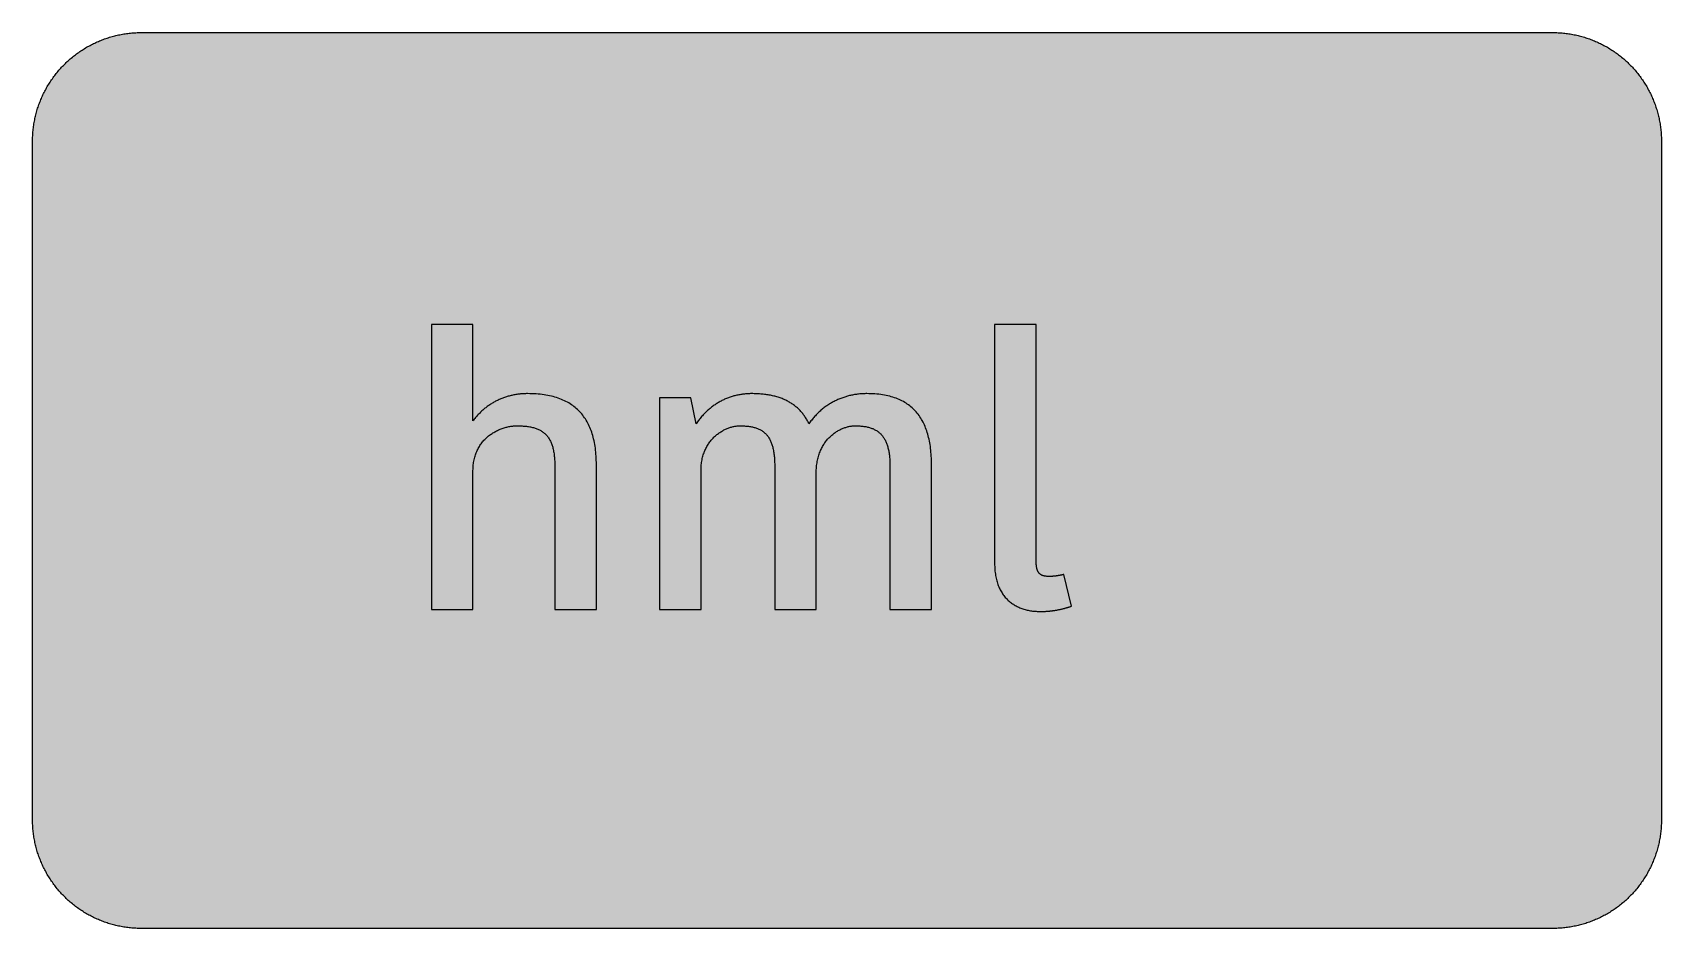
# Model space of a CAD drawing. Header units: millimetres. Extents: x 0 to 212, y 0 to 116.
import ezdxf

# ---------------------------------------------------------------- set-up
doc = ezdxf.new("R2010")
doc.units = ezdxf.units.MM

msp = doc.modelspace()

# ---------------------------------------------------------------- hatches: boundary and pattern name
for color, points in [(254, [(14.1633, 0.0536), (13.9878, 0.0533), (13.8125, 0.0559), (13.6373, 0.061), (13.462, 0.0686), (13.2893, 0.0787), (13.114, 0.0914), (12.9413, 0.1041), (12.7686, 0.1219), (12.5959, 0.1397), (12.4231, 0.16), (12.2504, 0.1829), (12.0777, 0.2057), (11.9075, 0.2337), (11.7373, 0.2616), (11.5672, 0.2921), (11.397, 0.3251), (11.2268, 0.3607), (11.0592, 0.3988), (10.8915, 0.4369), (10.7239, 0.4775), (10.5562, 0.5207), (10.3886, 0.5664), (10.2235, 0.6121), (10.0584, 0.6629), (9.8933, 0.7137), (9.7307, 0.7671), (9.5682, 0.8204), (9.4056, 0.8788), (9.2431, 0.9373), (9.083, 0.9982), (8.923, 1.0617), (8.763, 1.1252), (8.6055, 1.1938), (8.4455, 1.2624), (8.2906, 1.331), (8.1331, 1.4046), (7.9781, 1.4783), (7.8232, 1.5545), (7.6708, 1.6332), (7.5184, 1.7145), (7.366, 1.7958), (7.2161, 1.8796), (7.0663, 1.966), (6.919, 2.0523), (6.7716, 2.1438), (6.6243, 2.2352), (6.4795, 2.3266), (6.3348, 2.4232), (6.19, 2.5197), (6.0477, 2.6187), (5.908, 2.7178), (5.7683, 2.8194), (5.6286, 2.9235), (5.4915, 3.0302), (5.3543, 3.1369), (5.2197, 3.2461), (5.0851, 3.3579), (4.953, 3.4722), (4.8209, 3.5865), (4.6914, 3.7033), (4.5644, 3.8202), (4.4348, 3.9395), (4.3104, 4.0615), (4.1859, 4.1859), (4.0615, 4.3104), (3.9395, 4.4348), (3.8202, 4.5618), (3.7033, 4.6914), (3.5865, 4.8209), (3.4722, 4.953), (3.3579, 5.0851), (3.2487, 5.2197), (3.1369, 5.3543), (3.0302, 5.4915), (2.9235, 5.6286), (2.8194, 5.7683), (2.7178, 5.908), (2.6187, 6.0477), (2.5197, 6.19), (2.4232, 6.3348), (2.3266, 6.477), (2.2352, 6.6243), (2.1438, 6.7691), (2.0523, 6.919), (1.966, 7.0663), (1.8796, 7.2161), (1.7958, 7.366), (1.7145, 7.5184), (1.6332, 7.6708), (1.5545, 7.8232), (1.4783, 7.9781), (1.4046, 8.1331), (1.331, 8.2906), (1.2598, 8.4455), (1.1913, 8.603), (1.1252, 8.763), (1.0592, 8.923), (0.9982, 9.083), (0.9373, 9.2431), (0.8763, 9.4056), (0.8204, 9.5682), (0.7645, 9.7307), (0.7112, 9.8933), (0.6604, 10.0584), (0.6121, 10.2235), (0.5639, 10.3911), (0.5207, 10.5562), (0.4775, 10.7239), (0.4343, 10.8915), (0.3962, 11.0592), (0.3607, 11.2268), (0.3251, 11.397), (0.2921, 11.5672), (0.2616, 11.7373), (0.2311, 11.9075), (0.2057, 12.0802), (0.1803, 12.2504), (0.1575, 12.4231), (0.1372, 12.5959), (0.1194, 12.7686), (0.1041, 12.9413), (0.0889, 13.1166), (0.0787, 13.2893), (0.0686, 13.4645), (0.061, 13.6373), (0.0559, 13.8125), (0.0508, 13.9878), (0.0508, 14.163), (0.0522, 102.3592), (0.0508, 102.5322), (0.0559, 102.7074), (0.061, 102.8827), (0.0686, 103.058), (0.0787, 103.2307), (0.0889, 103.4059), (0.1041, 103.5787), (0.1194, 103.7514), (0.1372, 103.9241), (0.1575, 104.0968), (0.1803, 104.2695), (0.2057, 104.4423), (0.2311, 104.6124), (0.2616, 104.7826), (0.2921, 104.9528), (0.3251, 105.123), (0.3607, 105.2932), (0.3962, 105.4608), (0.4343, 105.6284), (0.4775, 105.7961), (0.5207, 105.9637), (0.5639, 106.1314), (0.6121, 106.2965), (0.6604, 106.4616), (0.7112, 106.6267), (0.7645, 106.7892), (0.8204, 106.9518), (0.8763, 107.1143), (0.9373, 107.2769), (0.9982, 107.4369), (1.0592, 107.5969), (1.1252, 107.757), (1.1913, 107.9144), (1.2598, 108.0745), (1.331, 108.2294), (1.4046, 108.3869), (1.4783, 108.5418), (1.5545, 108.6968), (1.6332, 108.8492), (1.7145, 109.0016), (1.7958, 109.154), (1.8796, 109.3038), (1.966, 109.4537), (2.0523, 109.601), (2.1438, 109.7483), (2.2352, 109.8956), (2.3266, 110.0404), (2.4232, 110.1852), (2.5197, 110.33), (2.6187, 110.4722), (2.7178, 110.6119), (2.8194, 110.7516), (2.9235, 110.8913), (3.0302, 111.0285), (3.1369, 111.1656), (3.2487, 111.3003), (3.3579, 111.4349), (3.4722, 111.567), (3.5865, 111.699), (3.7033, 111.8286), (3.8202, 111.9556), (3.9395, 112.0851), (4.0615, 112.2096), (4.1859, 112.334), (4.3104, 112.4585), (4.4348, 112.5804), (4.5644, 112.6998), (4.6914, 112.8166), (4.8209, 112.9335), (4.953, 113.0478), (5.0851, 113.1621), (5.2197, 113.2713), (5.3543, 113.3831), (5.4915, 113.4897), (5.6286, 113.5964), (5.7683, 113.7006), (5.908, 113.8022), (6.0477, 113.9012), (6.19, 114.0003), (6.3348, 114.0968), (6.4795, 114.1933), (6.6243, 114.2848), (6.7716, 114.3762), (6.919, 114.4676), (7.0663, 114.554), (7.2161, 114.6404), (7.366, 114.7242), (7.5184, 114.8055), (7.6708, 114.8867), (7.8232, 114.9655), (7.9781, 115.0417), (8.1331, 115.1153), (8.2906, 115.189), (8.4455, 115.2601), (8.6055, 115.3287), (8.763, 115.3947), (8.923, 115.4608), (9.083, 115.5217), (9.2431, 115.5827), (9.4056, 115.6437), (9.5682, 115.6995), (9.7307, 115.7554), (9.8933, 115.8088), (10.0584, 115.8596), (10.2235, 115.9078), (10.3886, 115.9561), (10.5562, 115.9993), (10.7239, 116.0424), (10.8915, 116.0856), (11.0592, 116.1237), (11.2268, 116.1593), (11.397, 116.1948), (11.5672, 116.2279), (11.7373, 116.2583), (11.9075, 116.2888), (12.0777, 116.3142), (12.2504, 116.3396), (12.4231, 116.3625), (12.5959, 116.3828), (12.7686, 116.4006), (12.9413, 116.4158), (13.114, 116.4311), (13.2893, 116.4412), (13.462, 116.4514), (13.6373, 116.459), (13.8125, 116.4641), (13.9878, 116.4692), (14.163, 116.4692), (197.6078, 116.4703), (197.7822, 116.4692), (197.9574, 116.4641), (198.1327, 116.459), (198.3054, 116.4514), (198.4807, 116.4412), (198.6534, 116.4311), (198.8287, 116.4158), (199.0014, 116.4006), (199.1741, 116.3828), (199.3468, 116.3625), (199.5195, 116.3396), (199.6897, 116.3142), (199.8624, 116.2888), (200.0326, 116.2583), (200.2028, 116.2279), (200.373, 116.1948), (200.5432, 116.1593), (200.7108, 116.1237), (200.8784, 116.0856), (201.0461, 116.0424), (201.2137, 115.9993), (201.3788, 115.9561), (201.5465, 115.9078), (201.7116, 115.8596), (201.8767, 115.8088), (202.0392, 115.7554), (202.2018, 115.6995), (202.3643, 115.6437), (202.5269, 115.5827), (202.6869, 115.5217), (202.8469, 115.4608), (203.007, 115.3947), (203.167, 115.3287), (203.3245, 115.2601), (203.4794, 115.189), (203.6369, 115.1153), (203.7918, 115.0417), (203.9468, 114.9655), (204.0992, 114.8867), (204.2516, 114.8055), (204.404, 114.7242), (204.5538, 114.6404), (204.7037, 114.554), (204.8535, 114.4676), (205.0009, 114.3762), (205.1456, 114.2848), (205.293, 114.1933), (205.4352, 114.0968), (205.58, 114.0003), (205.7222, 113.9012), (205.8619, 113.8022), (206.0016, 113.7006), (206.1413, 113.5964), (206.2785, 113.4897), (206.4156, 113.3831), (206.5503, 113.2713), (206.6849, 113.1621), (206.817, 113.0478), (206.949, 112.9335), (207.0786, 112.8166), (207.2081, 112.6998), (207.3351, 112.5804), (207.4596, 112.4585), (207.584, 112.334), (207.7085, 112.2096), (207.8304, 112.0851), (207.9498, 111.9556), (208.0666, 111.8286), (208.1835, 111.699), (208.2978, 111.567), (208.4121, 111.4349), (208.5238, 111.3003), (208.6331, 111.1656), (208.7397, 111.0285), (208.8464, 110.8913), (208.9506, 110.7516), (209.0522, 110.6119), (209.1512, 110.4722), (209.2503, 110.33), (209.3468, 110.1852), (209.4433, 110.0404), (209.5348, 109.8956), (209.6262, 109.7483), (209.7176, 109.601), (209.804, 109.4537), (209.8904, 109.3038), (209.9742, 109.154), (210.0555, 109.0016), (210.1367, 108.8492), (210.2155, 108.6968), (210.2917, 108.5418), (210.3653, 108.3869), (210.439, 108.2294), (210.5076, 108.0745), (210.5762, 107.9144), (210.6447, 107.757), (210.7082, 107.5969), (210.7717, 107.4369), (210.8327, 107.2769), (210.8911, 107.1143), (210.9495, 106.9518), (211.0029, 106.7892), (211.0562, 106.6267), (211.107, 106.4616), (211.1578, 106.2965), (211.2035, 106.1314), (211.2493, 105.9637), (211.2924, 105.7961), (211.3331, 105.6284), (211.3712, 105.4608), (211.4093, 105.2932), (211.4448, 105.123), (211.4779, 104.9528), (211.5083, 104.7826), (211.5363, 104.6124), (211.5642, 104.4423), (211.5871, 104.2695), (211.6099, 104.0968), (211.6303, 103.9241), (211.648, 103.7514), (211.6658, 103.5787), (211.6785, 103.4059), (211.6912, 103.2307), (211.7014, 103.058), (211.709, 102.8827), (211.7141, 102.7074), (211.7166, 102.5322), (211.7166, 102.3569), (211.7189, 14.1647), (211.7166, 13.9878), (211.7141, 13.8125), (211.709, 13.6373), (211.7014, 13.4645), (211.6912, 13.2893), (211.6785, 13.1166), (211.6658, 12.9413), (211.648, 12.7686), (211.6303, 12.5959), (211.6099, 12.4231), (211.5871, 12.2504), (211.5642, 12.0802), (211.5363, 11.9075), (211.5083, 11.7373), (211.4779, 11.5672), (211.4448, 11.397), (211.4093, 11.2268), (211.3712, 11.0592), (211.3331, 10.8915), (211.2924, 10.7239), (211.2493, 10.5562), (211.2035, 10.3911), (211.1578, 10.2235), (211.107, 10.0584), (211.0562, 9.8933), (211.0029, 9.7307), (210.9495, 9.5682), (210.8911, 9.4056), (210.8327, 9.2431), (210.7717, 9.083), (210.7082, 8.923), (210.6447, 8.763), (210.5762, 8.603), (210.5076, 8.4455), (210.439, 8.2906), (210.3653, 8.1331), (210.2917, 7.9781), (210.2155, 7.8232), (210.1367, 7.6708), (210.0555, 7.5184), (209.9742, 7.366), (209.8904, 7.2161), (209.804, 7.0663), (209.7176, 6.919), (209.6262, 6.7691), (209.5348, 6.6243), (209.4433, 6.477), (209.3468, 6.3348), (209.2503, 6.19), (209.1512, 6.0477), (209.0522, 5.908), (208.9506, 5.7683), (208.8464, 5.6286), (208.7397, 5.4915), (208.6331, 5.3543), (208.5238, 5.2197), (208.4121, 5.0851), (208.2978, 4.953), (208.1835, 4.8209), (208.0666, 4.6914), (207.9498, 4.5618), (207.8304, 4.4348), (207.7085, 4.3104), (207.584, 4.1859), (207.4596, 4.0615), (207.3351, 3.9395), (207.2081, 3.8202), (207.0786, 3.7033), (206.949, 3.5865), (206.817, 3.4722), (206.6849, 3.3579), (206.5503, 3.2461), (206.4156, 3.1369), (206.2785, 3.0302), (206.1413, 2.9235), (206.0016, 2.8194), (205.8619, 2.7178), (205.7222, 2.6187), (205.58, 2.5197), (205.4352, 2.4232), (205.293, 2.3266), (205.1456, 2.2352), (205.0009, 2.1438), (204.8535, 2.0523), (204.7037, 1.966), (204.5538, 1.8796), (204.404, 1.7958), (204.2516, 1.7145), (204.0992, 1.6332), (203.9468, 1.5545), (203.7918, 1.4783), (203.6369, 1.4046), (203.4794, 1.331), (203.3245, 1.2624), (203.167, 1.1938), (203.007, 1.1252), (202.8469, 1.0617), (202.6869, 0.9982), (202.5269, 0.9373), (202.3643, 0.8788), (202.2018, 0.8204), (202.0392, 0.7671), (201.8767, 0.7137), (201.7116, 0.6629), (201.5465, 0.6121), (201.3788, 0.5664), (201.2137, 0.5207), (201.0461, 0.4775), (200.8784, 0.4369), (200.7108, 0.3988), (200.5432, 0.3607), (200.373, 0.3251), (200.2028, 0.2921), (200.0326, 0.2616), (199.8624, 0.2337), (199.6897, 0.2057), (199.5195, 0.1829), (199.3468, 0.16), (199.1741, 0.1397), (199.0014, 0.1219), (198.8287, 0.1041), (198.6534, 0.0914), (198.4807, 0.0787), (198.3054, 0.0686), (198.1327, 0.061), (197.9574, 0.0559), (197.7822, 0.0533), (197.6069, 0.0533)]), (59, [(57.2823, 41.505), (57.2823, 59.5489), (57.2846, 59.7357), (57.2897, 59.9186), (57.3024, 60.0989), (57.3176, 60.2767), (57.338, 60.4495), (57.3634, 60.6196), (57.3913, 60.7873), (57.4243, 60.9524), (57.4624, 61.1124), (57.5031, 61.2724), (57.5462, 61.4274), (57.5945, 61.5772), (57.6478, 61.7271), (57.7037, 61.8719), (57.7621, 62.0141), (57.8256, 62.1538), (57.8917, 62.2884), (57.9603, 62.423), (58.0314, 62.5526), (58.1076, 62.6796), (58.1863, 62.804), (58.2651, 62.9234), (58.3489, 63.0428), (58.4352, 63.1571), (58.5241, 63.2689), (58.6156, 63.3755), (58.7096, 63.4822), (58.8061, 63.5838), (58.9051, 63.6854), (59.0042, 63.7819), (59.1083, 63.8759), (59.2125, 63.9648), (59.3192, 64.0537), (59.4258, 64.1375), (59.5376, 64.2214), (59.6468, 64.3001), (59.7611, 64.3763), (59.8754, 64.45), (59.9897, 64.5185), (60.1066, 64.5871), (60.2259, 64.6506), (60.3453, 64.7141), (60.4647, 64.7725), (60.5866, 64.8284), (60.706, 64.8818), (60.8305, 64.9326), (60.9524, 64.9808), (61.0768, 65.024), (61.2013, 65.0672), (61.3232, 65.1053), (61.4477, 65.1434), (61.5747, 65.1764), (61.6991, 65.2069), (61.8236, 65.2348), (61.9481, 65.2602), (62.0725, 65.2831), (62.197, 65.3034), (62.3189, 65.3212), (62.4434, 65.3364), (62.5653, 65.3466), (62.6872, 65.3567), (62.8091, 65.3644), (62.931, 65.3669), (63.0504, 65.3694), (63.2104, 65.3669), (63.3654, 65.3644), (63.5203, 65.3593), (63.6702, 65.3517), (63.82, 65.344), (63.9648, 65.3313), (64.1071, 65.3186), (64.2468, 65.3034), (64.3839, 65.2856), (64.516, 65.2653), (64.6481, 65.245), (64.7751, 65.2196), (64.9021, 65.1942), (65.024, 65.1637), (65.1434, 65.1332), (65.2602, 65.1002), (65.3745, 65.0646), (65.4863, 65.024), (65.5955, 64.9834), (65.7022, 64.9402), (65.8063, 64.8945), (65.9079, 64.8462), (66.0044, 64.7954), (66.101, 64.7395), (66.1949, 64.6836), (66.2838, 64.6252), (66.3727, 64.5617), (66.4566, 64.4982), (66.5404, 64.4296), (66.6191, 64.3611), (66.6979, 64.2874), (66.7741, 64.2112), (66.8452, 64.1325), (66.9163, 64.0512), (66.9823, 63.9648), (67.0484, 63.8785), (67.1093, 63.787), (67.1703, 63.693), (67.2287, 63.5965), (67.2846, 63.4949), (67.3354, 63.3908), (67.3862, 63.2841), (67.4345, 63.1749), (67.4802, 63.0631), (67.5234, 62.9463), (67.564, 62.8269), (67.6046, 62.705), (67.6402, 62.578), (67.6732, 62.4484), (67.7062, 62.3164), (67.7342, 62.1792), (67.7621, 62.0395), (67.7875, 61.8947), (67.8104, 61.7474), (67.8307, 61.5975), (67.8485, 61.4426), (67.8637, 61.2851), (67.879, 61.1251), (67.8891, 60.96), (67.8993, 60.7898), (67.9069, 60.6171), (67.912, 60.4418), (67.9145, 60.2615), (67.9171, 60.0761), (67.9178, 41.505), (73.3157, 41.505), (73.3157, 60.3426), (73.312, 60.6222), (73.3069, 60.899), (73.2968, 61.1708), (73.2815, 61.4375), (73.2638, 61.7017), (73.2409, 61.9633), (73.213, 62.2173), (73.1825, 62.4688), (73.1469, 62.7151), (73.1063, 62.959), (73.0631, 63.1977), (73.0148, 63.4314), (72.964, 63.66), (72.9056, 63.8861), (72.8447, 64.1071), (72.7812, 64.3255), (72.71, 64.5363), (72.6364, 64.7446), (72.5602, 64.9503), (72.4764, 65.1485), (72.39, 65.344), (72.2986, 65.5371), (72.2046, 65.7225), (72.103, 65.9054), (71.9988, 66.0832), (71.8896, 66.2559), (71.7779, 66.4261), (71.661, 66.5912), (71.5391, 66.7512), (71.4121, 66.9087), (71.28, 67.0585), (71.1454, 67.2059), (71.0057, 67.3506), (70.8609, 67.4878), (70.7111, 67.6224), (70.5587, 67.752), (70.4012, 67.8764), (70.2386, 67.9983), (70.071, 68.1126), (69.8983, 68.2244), (69.723, 68.3336), (69.5427, 68.4352), (69.3572, 68.5343), (69.1667, 68.6283), (68.9712, 68.7172), (68.773, 68.801), (68.5673, 68.8823), (68.359, 68.9585), (68.1457, 69.0296), (67.9272, 69.0956), (67.7037, 69.1566), (67.4776, 69.215), (67.244, 69.2683), (67.0077, 69.3166), (66.7664, 69.3598), (66.5201, 69.4004), (66.2686, 69.4334), (66.0121, 69.4639), (65.7504, 69.4893), (65.4837, 69.5122), (65.2145, 69.5274), (64.9376, 69.5401), (64.6582, 69.5452), (64.3738, 69.5477), (64.2442, 69.5477), (64.1147, 69.5452), (63.9877, 69.5401), (63.8581, 69.535), (63.7311, 69.5274), (63.6041, 69.5173), (63.4771, 69.5071), (63.3501, 69.4944), (63.2231, 69.4792), (63.0961, 69.4639), (62.9717, 69.4436), (62.8447, 69.4258), (62.7202, 69.403), (62.5958, 69.3801), (62.4713, 69.3547), (62.3494, 69.3293), (62.2249, 69.3014), (62.103, 69.2709), (61.9811, 69.2379), (61.8592, 69.2048), (61.7398, 69.1693), (61.6179, 69.1337), (61.4985, 69.0956), (61.3791, 69.055), (61.2623, 69.0118), (61.1429, 68.9686), (61.026, 68.9229), (60.9092, 68.8746), (60.7924, 68.8264), (60.6781, 68.7756), (60.5638, 68.7222), (60.4495, 68.6689), (60.3352, 68.613), (60.2234, 68.5546), (60.1116, 68.4936), (60.0024, 68.4327), (59.8907, 68.3692), (59.7814, 68.3057), (59.6748, 68.2396), (59.5655, 68.1711), (59.4589, 68.0999), (59.3547, 68.0288), (59.248, 67.9552), (59.1439, 67.879), (59.0423, 67.8028), (58.9407, 67.724), (58.8391, 67.6427), (58.7375, 67.5615), (58.6384, 67.4776), (58.5419, 67.3913), (58.4429, 67.3024), (58.3489, 67.2135), (58.2524, 67.122), (58.1584, 67.0306), (58.0669, 66.9341), (57.973, 66.8376), (57.8841, 66.741), (57.7926, 66.6394), (57.7063, 66.5378), (57.6174, 66.4337), (57.531, 66.3296), (57.4472, 66.2229), (57.3634, 66.1137), (57.2821, 66.0019), (57.2823, 78.5453), (51.8844, 78.5453), (51.8844, 41.505)]), (59, [(134.0637, 46.0551), (134.0383, 46.0477), (134.0129, 46.04), (133.985, 46.0324), (133.9596, 46.0248), (133.9317, 46.0172), (133.9063, 46.0096), (133.8783, 46.0045), (133.8504, 45.9969), (133.8224, 45.9892), (133.7945, 45.9842), (133.764, 45.9765), (133.7361, 45.9715), (133.7056, 45.9638), (133.6777, 45.9588), (133.6472, 45.9511), (133.6167, 45.9461), (133.5862, 45.9384), (133.5557, 45.9334), (133.5253, 45.9283), (133.4948, 45.9232), (133.4643, 45.9156), (133.4313, 45.9105), (133.4008, 45.9054), (133.3703, 45.9003), (133.3373, 45.8953), (133.3068, 45.8902), (133.2738, 45.8851), (133.2433, 45.88), (133.2128, 45.8749), (133.1798, 45.8699), (133.1493, 45.8673), (133.1163, 45.8622), (133.0858, 45.8572), (133.0528, 45.8546), (133.0223, 45.8495), (132.9919, 45.847), (132.9588, 45.8419), (132.9284, 45.8394), (132.8979, 45.8343), (132.8674, 45.8318), (132.8369, 45.8267), (132.8039, 45.8241), (132.776, 45.8216), (132.7455, 45.8191), (132.715, 45.8165), (132.6845, 45.814), (132.6566, 45.8114), (132.6261, 45.8089), (132.5982, 45.8064), (132.5702, 45.8038), (132.5397, 45.8013), (132.5118, 45.8013), (132.4864, 45.7987), (132.4585, 45.7962), (132.4305, 45.7962), (132.4051, 45.7937), (132.3797, 45.7937), (132.3543, 45.7911), (132.3289, 45.7911), (132.3035, 45.7911), (132.2807, 45.7911), (132.2553, 45.7886), (132.2324, 45.7886), (132.2095, 45.7886), (132.1435, 45.7886), (132.08, 45.7911), (132.0165, 45.7937), (131.9555, 45.7962), (131.8946, 45.8013), (131.8387, 45.8038), (131.7803, 45.8114), (131.7244, 45.8165), (131.6711, 45.8241), (131.6203, 45.8343), (131.5695, 45.8419), (131.5187, 45.8521), (131.4704, 45.8648), (131.4247, 45.8775), (131.379, 45.8902), (131.3358, 45.9029), (131.2926, 45.9181), (131.252, 45.9359), (131.2113, 45.9537), (131.1732, 45.9715), (131.1351, 45.9892), (131.0996, 46.0096), (131.064, 46.0324), (131.031, 46.0553), (130.998, 46.0781), (130.9675, 46.101), (130.937, 46.1289), (130.9065, 46.1543), (130.8786, 46.1823), (130.8532, 46.2102), (130.8278, 46.2407), (130.8024, 46.2712), (130.7795, 46.3042), (130.7567, 46.3372), (130.7338, 46.3728), (130.7135, 46.4083), (130.6932, 46.4439), (130.6754, 46.482), (130.6576, 46.5201), (130.6398, 46.5607), (130.6246, 46.6039), (130.6093, 46.6446), (130.5941, 46.6903), (130.5814, 46.7335), (130.5687, 46.7817), (130.5585, 46.8274), (130.5458, 46.8782), (130.5357, 46.9265), (130.5281, 46.9798), (130.5179, 47.0306), (130.5103, 47.0865), (130.5027, 47.1399), (130.4976, 47.1957), (130.49, 47.2542), (130.4849, 47.3126), (130.4798, 47.3735), (130.4773, 47.437), (130.4747, 47.498), (130.4696, 47.564), (130.4671, 47.6301), (130.4671, 47.6961), (130.4646, 47.7647), (130.4646, 47.8358), (130.4646, 47.9069), (130.4657, 78.5453), (125.0678, 78.5453), (125.0678, 47.4842), (125.0696, 47.2745), (125.0747, 47.0687), (125.0848, 46.8681), (125.0975, 46.6725), (125.1153, 46.4795), (125.1382, 46.289), (125.1636, 46.1035), (125.1915, 45.9232), (125.2245, 45.7454), (125.2601, 45.5727), (125.2982, 45.4025), (125.3414, 45.2374), (125.3871, 45.0748), (125.4379, 44.9148), (125.4912, 44.7599), (125.5471, 44.61), (125.6055, 44.4627), (125.669, 44.3179), (125.7351, 44.1782), (125.8037, 44.0411), (125.8748, 43.909), (125.951, 43.7794), (126.0272, 43.6524), (126.1085, 43.5305), (126.1897, 43.4111), (126.2761, 43.2968), (126.365, 43.1851), (126.4564, 43.0759), (126.5504, 42.9692), (126.6469, 42.8676), (126.746, 42.7685), (126.8451, 42.6745), (126.9492, 42.5831), (127.0559, 42.4942), (127.1626, 42.4078), (127.2743, 42.3266), (127.3861, 42.2478), (127.5004, 42.1716), (127.6172, 42.098), (127.7366, 42.0294), (127.856, 41.9633), (127.9779, 41.8998), (128.1024, 41.8389), (128.2294, 41.7805), (128.3564, 41.7271), (128.4859, 41.6763), (128.618, 41.6281), (128.7501, 41.5823), (128.8847, 41.5392), (129.0218, 41.5011), (129.159, 41.463), (129.2962, 41.4299), (129.4359, 41.3995), (129.5781, 41.3715), (129.7203, 41.3461), (129.8626, 41.3233), (130.0074, 41.3029), (130.1547, 41.2852), (130.2995, 41.2725), (130.4493, 41.2598), (130.5966, 41.2496), (130.7465, 41.2445), (130.8964, 41.2394), (131.0488, 41.2394), (131.1199, 41.2394), (131.191, 41.2394), (131.2621, 41.242), (131.3332, 41.242), (131.4044, 41.2445), (131.4755, 41.2471), (131.5441, 41.2496), (131.6152, 41.2547), (131.6838, 41.2572), (131.7549, 41.2623), (131.8235, 41.2648), (131.892, 41.2699), (131.9606, 41.275), (132.0292, 41.2826), (132.0978, 41.2877), (132.1664, 41.2953), (132.2349, 41.3004), (132.301, 41.308), (132.3696, 41.3156), (132.4356, 41.3233), (132.5016, 41.3334), (132.5702, 41.341), (132.6363, 41.3487), (132.6998, 41.3588), (132.7658, 41.369), (132.8318, 41.3791), (132.8953, 41.3893), (132.9614, 41.3995), (133.0249, 41.4096), (133.0884, 41.4198), (133.1544, 41.4325), (133.2179, 41.4426), (133.2789, 41.4553), (133.3424, 41.468), (133.4059, 41.4807), (133.4668, 41.4934), (133.5278, 41.5061), (133.5913, 41.5188), (133.6523, 41.5315), (133.7132, 41.5468), (133.7742, 41.5595), (133.8326, 41.5747), (133.8936, 41.5874), (133.952, 41.6027), (134.0129, 41.6179), (134.0714, 41.6331), (134.1298, 41.6484), (134.1882, 41.6636), (134.2441, 41.6789), (134.3025, 41.6941), (134.3609, 41.7093), (134.4168, 41.7246), (134.4727, 41.7424), (134.5286, 41.7576), (134.5844, 41.7754), (134.6403, 41.7906), (134.6937, 41.8084), (134.7495, 41.8236), (134.8029, 41.8414), (134.8562, 41.8567), (134.9096, 41.8744), (134.9629, 41.8922), (135.0162, 41.91), (135.0696, 41.9278)]), (59, [(101.8907, 41.505), (101.8907, 59.2321), (101.8921, 59.4309), (101.8972, 59.6265), (101.9073, 59.817), (101.9226, 60.005), (101.9429, 60.1904), (101.9632, 60.3733), (101.9912, 60.5511), (102.0216, 60.7238), (102.0547, 60.8965), (102.0928, 61.0641), (102.1334, 61.2267), (102.1766, 61.3893), (102.2248, 61.5467), (102.2756, 61.6991), (102.329, 61.8515), (102.3849, 61.9989), (102.4458, 62.1411), (102.5093, 62.2833), (102.5728, 62.4205), (102.6414, 62.5526), (102.7125, 62.6847), (102.7862, 62.8117), (102.8598, 62.9361), (102.9386, 63.0555), (103.0199, 63.1749), (103.1011, 63.2892), (103.185, 63.3984), (103.2713, 63.5076), (103.3602, 63.6118), (103.4517, 63.7134), (103.5431, 63.8124), (103.6371, 63.9064), (103.7311, 63.9978), (103.8276, 64.0867), (103.9266, 64.1731), (104.0257, 64.2569), (104.1248, 64.3357), (104.2264, 64.4119), (104.328, 64.4855), (104.4321, 64.5566), (104.5362, 64.6227), (104.6429, 64.6887), (104.7471, 64.7497), (104.8537, 64.8081), (104.9604, 64.864), (105.0671, 64.9148), (105.1763, 64.9656), (105.283, 65.0113), (105.3922, 65.0545), (105.4989, 65.0977), (105.6081, 65.1332), (105.7148, 65.1688), (105.824, 65.2018), (105.9307, 65.2297), (106.0374, 65.2577), (106.1441, 65.2805), (106.2507, 65.3009), (106.3549, 65.3186), (106.4616, 65.3339), (106.5657, 65.3466), (106.6673, 65.3567), (106.7689, 65.3618), (106.8705, 65.3669), (106.9696, 65.3694), (107.1169, 65.3669), (107.2617, 65.3644), (107.4039, 65.3593), (107.5436, 65.3517), (107.6808, 65.3415), (107.8154, 65.3288), (107.9475, 65.3136), (108.0745, 65.2983), (108.2015, 65.278), (108.3259, 65.2577), (108.4453, 65.2323), (108.5647, 65.2069), (108.6815, 65.1789), (108.7933, 65.1459), (108.905, 65.1129), (109.0117, 65.0773), (109.1184, 65.0392), (109.2225, 64.9986), (109.3216, 64.9554), (109.4207, 64.9072), (109.5172, 64.8589), (109.6086, 64.8081), (109.7001, 64.7548), (109.789, 64.6989), (109.8753, 64.6405), (109.9591, 64.577), (110.0404, 64.5135), (110.1192, 64.4474), (110.1954, 64.3763), (110.269, 64.3052), (110.3401, 64.229), (110.4113, 64.1502), (110.4773, 64.069), (110.5408, 63.9877), (110.6043, 63.9013), (110.6653, 63.8099), (110.7211, 63.7184), (110.777, 63.6245), (110.8304, 63.5254), (110.8812, 63.4238), (110.932, 63.3222), (110.9777, 63.2155), (111.0234, 63.1038), (111.064, 62.992), (111.1047, 62.8752), (111.1428, 62.7583), (111.1783, 62.6364), (111.2114, 62.5094), (111.2444, 62.3824), (111.2723, 62.2503), (111.3003, 62.1182), (111.3257, 61.9785), (111.3485, 61.8388), (111.3688, 61.6941), (111.3892, 61.5493), (111.4044, 61.3969), (111.4196, 61.2445), (111.4323, 61.087), (111.445, 60.927), (111.4527, 60.7644), (111.4603, 60.5968), (111.4654, 60.4266), (111.4679, 60.2539), (111.4679, 60.0761), (111.4697, 41.505), (116.8658, 41.505), (116.8658, 60.3426), (116.8629, 60.6171), (116.8578, 60.8889), (116.8476, 61.1581), (116.8349, 61.4223), (116.8197, 61.6814), (116.7994, 61.9379), (116.774, 62.1894), (116.746, 62.4383), (116.7155, 62.6821), (116.68, 62.9234), (116.6393, 63.1596), (116.5962, 63.3908), (116.5479, 63.6194), (116.4971, 63.8429), (116.4438, 64.0639), (116.3828, 64.2798), (116.3193, 64.4906), (116.2533, 64.6989), (116.1821, 64.9021), (116.1059, 65.1027), (116.0272, 65.2983), (115.9434, 65.4888), (115.857, 65.6768), (115.7656, 65.8597), (115.6691, 66.0375), (115.57, 66.2102), (115.4659, 66.3804), (115.3566, 66.548), (115.2449, 66.708), (115.128, 66.8655), (115.0061, 67.0179), (114.8817, 67.1678), (114.7521, 67.31), (114.6175, 67.4497), (114.4778, 67.5869), (114.3356, 67.7164), (114.1882, 67.8434), (114.0358, 67.9653), (113.8784, 68.0847), (113.7183, 68.1965), (113.5532, 68.3057), (113.3831, 68.4098), (113.2078, 68.5114), (113.03, 68.6054), (112.8446, 68.6968), (112.6566, 68.7832), (112.4636, 68.8645), (112.268, 68.9432), (112.0648, 69.0169), (111.8565, 69.0829), (111.6457, 69.1464), (111.4298, 69.2074), (111.2088, 69.2607), (110.9828, 69.3115), (110.7516, 69.3547), (110.5154, 69.3953), (110.2741, 69.4309), (110.0277, 69.4614), (109.7788, 69.4893), (109.5223, 69.5096), (109.2632, 69.5274), (108.9965, 69.5376), (108.7272, 69.5452), (108.4529, 69.5477), (108.3208, 69.5477), (108.1888, 69.5452), (108.0567, 69.5401), (107.9246, 69.535), (107.7951, 69.5249), (107.663, 69.5147), (107.5309, 69.5046), (107.3988, 69.4919), (107.2693, 69.4741), (107.1372, 69.4588), (107.0077, 69.4385), (106.8756, 69.4182), (106.746, 69.3953), (106.614, 69.3699), (106.4844, 69.3445), (106.3549, 69.3166), (106.2253, 69.2861), (106.0958, 69.2531), (105.9688, 69.2201), (105.8393, 69.1845), (105.7123, 69.1464), (105.5827, 69.1058), (105.4557, 69.0651), (105.3313, 69.022), (105.2043, 68.9762), (105.0773, 68.928), (104.9528, 68.8797), (104.8283, 68.8264), (104.7064, 68.773), (104.582, 68.7197), (104.46, 68.6613), (104.3381, 68.6029), (104.2162, 68.5419), (104.0968, 68.4784), (103.9749, 68.4124), (103.8581, 68.3463), (103.7387, 68.2777), (103.6218, 68.2066), (103.505, 68.133), (103.3882, 68.0568), (103.2739, 67.9806), (103.1621, 67.9018), (103.0478, 67.8205), (102.936, 67.7367), (102.8243, 67.6504), (102.7151, 67.564), (102.6058, 67.4751), (102.4992, 67.3837), (102.3925, 67.2897), (102.2858, 67.1932), (102.1817, 67.0966), (102.0775, 66.995), (101.9759, 66.8934), (101.8743, 66.7893), (101.7753, 66.6852), (101.6762, 66.5759), (101.5797, 66.4667), (101.4832, 66.3524), (101.3892, 66.2381), (101.2952, 66.1213), (101.2038, 66.0019), (101.1149, 65.8825), (101.026, 65.7581), (100.9371, 65.6336), (100.8786, 65.753), (100.8202, 65.8724), (100.7593, 65.9892), (100.6958, 66.1035), (100.6297, 66.2178), (100.5637, 66.3296), (100.4951, 66.4388), (100.424, 66.5455), (100.3503, 66.6521), (100.2767, 66.7537), (100.2005, 66.8579), (100.1243, 66.9569), (100.043, 67.056), (99.9617, 67.1525), (99.8779, 67.2465), (99.7941, 67.3379), (99.7077, 67.4294), (99.6188, 67.5183), (99.5274, 67.6046), (99.4359, 67.691), (99.3394, 67.7723), (99.2454, 67.8536), (99.1464, 67.9323), (99.0473, 68.011), (98.9432, 68.0872), (98.8416, 68.1609), (98.7349, 68.232), (98.6282, 68.3031), (98.519, 68.3692), (98.4072, 68.4352), (98.2929, 68.5013), (98.1786, 68.5622), (98.0618, 68.6232), (97.9424, 68.6816), (97.823, 68.7375), (97.7011, 68.7934), (97.5741, 68.8467), (97.4496, 68.8975), (97.3201, 68.9458), (97.1906, 68.994), (97.0585, 69.0372), (96.9239, 69.0804), (96.7867, 69.1236), (96.6495, 69.1617), (96.5098, 69.1998), (96.3676, 69.2353), (96.2228, 69.2683), (96.078, 69.3014), (95.9307, 69.3318), (95.7809, 69.3598), (95.6285, 69.3852), (95.4761, 69.408), (95.3186, 69.4309), (95.1611, 69.4512), (95.0036, 69.469), (94.8411, 69.4868), (94.6785, 69.502), (94.5109, 69.5122), (94.3432, 69.5249), (94.1756, 69.5325), (94.0029, 69.5401), (93.8301, 69.5452), (93.6549, 69.5477), (93.4771, 69.5477), (93.3475, 69.5477), (93.218, 69.5452), (93.091, 69.5401), (92.9615, 69.5325), (92.8345, 69.5249), (92.7049, 69.5147), (92.5779, 69.502), (92.4509, 69.4893), (92.3239, 69.4715), (92.1969, 69.4538), (92.0699, 69.436), (91.9455, 69.4131), (91.8185, 69.3903), (91.694, 69.3649), (91.5695, 69.3369), (91.4451, 69.309), (91.3206, 69.2785), (91.1962, 69.2455), (91.0742, 69.2099), (90.9498, 69.1718), (90.8279, 69.1337), (90.7059, 69.0931), (90.584, 69.0524), (90.4646, 69.0067), (90.3453, 68.961), (90.2259, 68.9127), (90.1065, 68.8619), (89.9871, 68.8111), (89.8703, 68.7553), (89.7534, 68.6994), (89.6366, 68.6435), (89.5198, 68.5825), (89.4055, 68.5216), (89.2912, 68.4581), (89.1769, 68.392), (89.0651, 68.3235), (88.9533, 68.2549), (88.8416, 68.1838), (88.7324, 68.1101), (88.6206, 68.0339), (88.5139, 67.9577), (88.4047, 67.879), (88.298, 67.7977), (88.1913, 67.7139), (88.0872, 67.6275), (87.9831, 67.5411), (87.8789, 67.4522), (87.7748, 67.3608), (87.6732, 67.2668), (87.5741, 67.1728), (87.4751, 67.0763), (87.376, 66.9773), (87.2795, 66.8757), (87.183, 66.7741), (87.0864, 66.6674), (86.9925, 66.5607), (86.8985, 66.4515), (86.807, 66.3397), (86.7156, 66.228), (86.6267, 66.1137), (86.5378, 65.9968), (86.4514, 65.8774), (86.3651, 65.7555), (86.2787, 65.6336), (85.5927, 69.0203), (81.5178, 69.0203), (81.5178, 41.505), (86.9156, 41.505), (86.9156, 59.5489), (86.9163, 59.7357), (86.9239, 59.9186), (86.934, 60.0989), (86.9493, 60.2767), (86.9671, 60.4495), (86.9899, 60.6196), (87.0179, 60.7873), (87.0483, 60.9524), (87.0814, 61.1124), (87.1195, 61.2724), (87.1626, 61.4274), (87.2058, 61.5772), (87.2541, 61.7271), (87.3049, 61.8719), (87.3608, 62.0141), (87.4192, 62.1538), (87.4776, 62.2884), (87.5411, 62.423), (87.6071, 62.5526), (87.6757, 62.6796), (87.7494, 62.804), (87.823, 62.9234), (87.8992, 63.0428), (87.978, 63.1571), (88.0593, 63.2689), (88.1405, 63.3755), (88.2269, 63.4822), (88.3133, 63.5838), (88.4022, 63.6854), (88.4936, 63.7819), (88.5876, 63.8759), (88.6816, 63.9648), (88.7755, 64.0537), (88.8721, 64.1375), (88.9711, 64.2214), (89.0702, 64.3001), (89.1718, 64.3763), (89.2734, 64.45), (89.3775, 64.5185), (89.4791, 64.5871), (89.5833, 64.6506), (89.6899, 64.7141), (89.7941, 64.7725), (89.9008, 64.8284), (90.0074, 64.8818), (90.1141, 64.9326), (90.2233, 64.9808), (90.33, 65.024), (90.4367, 65.0672), (90.5434, 65.1053), (90.6526, 65.1434), (90.7593, 65.1764), (90.866, 65.2069), (90.9726, 65.2348), (91.0768, 65.2602), (91.1835, 65.2831), (91.2876, 65.3034), (91.3917, 65.3212), (91.4959, 65.3364), (91.5975, 65.3466), (91.6965, 65.3567), (91.7981, 65.3644), (91.8972, 65.3669), (91.9937, 65.3694), (92.141, 65.3669), (92.2858, 65.3644), (92.4281, 65.3593), (92.5678, 65.3517), (92.7049, 65.344), (92.837, 65.3313), (92.9691, 65.3186), (93.0986, 65.3034), (93.2256, 65.2856), (93.3475, 65.2653), (93.4695, 65.245), (93.5888, 65.2196), (93.7031, 65.1942), (93.8174, 65.1637), (93.9267, 65.1332), (94.0359, 65.1002), (94.1426, 65.0646), (94.2442, 65.024), (94.3458, 64.9834), (94.4448, 64.9402), (94.5388, 64.8945), (94.6328, 64.8462), (94.7242, 64.7954), (94.8131, 64.7395), (94.8969, 64.6836), (94.9808, 64.6252), (95.062, 64.5617), (95.1408, 64.4982), (95.217, 64.4296), (95.2932, 64.3611), (95.3643, 64.2874), (95.4329, 64.2112), (95.5015, 64.1325), (95.565, 64.0512), (95.6285, 63.9648), (95.6869, 63.8785), (95.7453, 63.787), (95.8012, 63.693), (95.8545, 63.5965), (95.9053, 63.4949), (95.9536, 63.3908), (96.0018, 63.2841), (96.045, 63.1749), (96.0882, 63.0631), (96.1288, 62.9463), (96.1669, 62.8269), (96.2025, 62.705), (96.2355, 62.578), (96.266, 62.4484), (96.2965, 62.3164), (96.3244, 62.1792), (96.3498, 62.0395), (96.3727, 61.8947), (96.393, 61.7474), (96.4108, 61.5975), (96.4286, 61.4426), (96.4438, 61.2851), (96.4565, 61.1251), (96.4667, 60.96), (96.4768, 60.7898), (96.4819, 60.6171), (96.487, 60.4418), (96.4895, 60.2615), (96.4921, 60.0761), (96.4928, 41.505)])]:
    msp.add_hatch(color=color).paths.add_polyline_path(points)
h = msp.add_hatch(color=59)
h.paths.add_polyline_path([(14.1633, 3.5814), (13.8887, 3.5839), (13.6169, 3.5941), (13.3477, 3.6119), (13.081, 3.6347), (12.8143, 3.6652), (12.5501, 3.7008), (12.2885, 3.7465), (12.0294, 3.7948), (11.7729, 3.8506), (11.5164, 3.9141), (11.2649, 3.9827), (11.016, 4.0564), (10.7671, 4.1351), (10.5232, 4.2215), (10.2819, 4.3129), (10.0432, 4.412), (9.8069, 4.5161), (9.5733, 4.6228), (9.3447, 4.7371), (9.1186, 4.8565), (8.8951, 4.9809), (8.6741, 5.113), (8.4582, 5.2476), (8.2448, 5.3873), (8.0366, 5.5321), (7.8308, 5.682), (7.6276, 5.8369), (7.4295, 5.9969), (7.2365, 6.1595), (7.046, 6.3297), (6.8605, 6.5024), (6.6777, 6.6802), (6.5024, 6.8605), (6.3271, 7.046), (6.1595, 7.2365), (5.9969, 7.432), (5.8369, 7.6302), (5.682, 7.8308), (5.5321, 8.0366), (5.3873, 8.2448), (5.2451, 8.4582), (5.1105, 8.6741), (4.9809, 8.8951), (4.8565, 9.1186), (4.7371, 9.3447), (4.6228, 9.5758), (4.5136, 9.8069), (4.4094, 10.0432), (4.3129, 10.2819), (4.2215, 10.5232), (4.1351, 10.7696), (4.0538, 11.016), (3.9802, 11.2649), (3.9116, 11.5189), (3.8506, 11.7729), (3.7948, 12.0294), (3.744, 12.2911), (3.7008, 12.5527), (3.6627, 12.8143), (3.6322, 13.081), (3.6093, 13.3502), (3.5916, 13.6195), (3.5814, 13.8913), (3.5789, 14.163), (3.58, 102.3592), (3.5814, 102.6312), (3.5916, 102.903), (3.6093, 103.1723), (3.6322, 103.439), (3.6627, 103.7057), (3.7008, 103.9698), (3.744, 104.2314), (3.7948, 104.4905), (3.8506, 104.7471), (3.9116, 105.0036), (3.9802, 105.2551), (4.0538, 105.504), (4.1351, 105.7529), (4.2215, 105.9967), (4.3129, 106.238), (4.4094, 106.4768), (4.5136, 106.713), (4.6228, 106.9467), (4.7371, 107.1753), (4.8565, 107.4014), (4.9809, 107.6249), (5.1105, 107.8459), (5.2451, 108.0618), (5.3873, 108.2751), (5.5321, 108.4834), (5.682, 108.6891), (5.8369, 108.8923), (5.9969, 109.0905), (6.1595, 109.2835), (6.3271, 109.474), (6.5024, 109.6594), (6.6777, 109.8423), (6.8605, 110.0176), (7.046, 110.1928), (7.2365, 110.3605), (7.4295, 110.523), (7.6276, 110.683), (7.8308, 110.838), (8.0366, 110.9878), (8.2448, 111.1326), (8.4582, 111.2749), (8.6741, 111.4095), (8.8951, 111.539), (9.1186, 111.6635), (9.3447, 111.7829), (9.5733, 111.8972), (9.8069, 112.0064), (10.0432, 112.1105), (10.2819, 112.207), (10.5232, 112.2985), (10.7671, 112.3848), (11.016, 112.4661), (11.2649, 112.5398), (11.5164, 112.6084), (11.7729, 112.6693), (12.0294, 112.7252), (12.2885, 112.776), (12.5501, 112.8192), (12.8143, 112.8573), (13.081, 112.8878), (13.3477, 112.9106), (13.6169, 112.9284), (13.8887, 112.9386), (14.163, 112.9411), (197.6078, 112.9425), (197.8787, 112.9386), (198.1505, 112.9284), (198.4197, 112.9106), (198.689, 112.8878), (198.9557, 112.8573), (199.2173, 112.8192), (199.4789, 112.776), (199.7405, 112.7252), (199.9971, 112.6693), (200.2511, 112.6084), (200.5051, 112.5398), (200.754, 112.4661), (201.0004, 112.3848), (201.2467, 112.2985), (201.488, 112.207), (201.7268, 112.1105), (201.963, 112.0064), (202.1942, 111.8972), (202.4253, 111.7829), (202.6514, 111.6635), (202.8749, 111.539), (203.0959, 111.4095), (203.3118, 111.2749), (203.5251, 111.1326), (203.7334, 110.9878), (203.9391, 110.838), (204.1398, 110.683), (204.3379, 110.523), (204.5335, 110.3605), (204.724, 110.1928), (204.9094, 110.0176), (205.0898, 109.8423), (205.2676, 109.6594), (205.4403, 109.474), (205.6105, 109.2835), (205.773, 109.0905), (205.933, 108.8923), (206.088, 108.6891), (206.2378, 108.4834), (206.3826, 108.2751), (206.5223, 108.0618), (206.6569, 107.8459), (206.789, 107.6249), (206.9135, 107.4014), (207.0329, 107.1753), (207.1472, 106.9467), (207.2538, 106.713), (207.358, 106.4768), (207.457, 106.238), (207.5485, 105.9967), (207.6348, 105.7529), (207.7136, 105.504), (207.7872, 105.2551), (207.8558, 105.0036), (207.9193, 104.7471), (207.9752, 104.4905), (208.0235, 104.2314), (208.0692, 103.9698), (208.1047, 103.7057), (208.1352, 103.439), (208.1581, 103.1723), (208.1759, 102.903), (208.186, 102.6312), (208.1911, 102.3569), (208.1911, 14.1647), (208.186, 13.8913), (208.1759, 13.6195), (208.1581, 13.3502), (208.1352, 13.081), (208.1047, 12.8143), (208.0692, 12.5527), (208.0235, 12.2911), (207.9752, 12.0294), (207.9193, 11.7729), (207.8558, 11.5189), (207.7872, 11.2649), (207.7136, 11.016), (207.6348, 10.7696), (207.5485, 10.5232), (207.457, 10.2819), (207.358, 10.0432), (207.2538, 9.8069), (207.1472, 9.5758), (207.0329, 9.3447), (206.9135, 9.1186), (206.789, 8.8951), (206.6569, 8.6741), (206.5223, 8.4582), (206.3826, 8.2448), (206.2378, 8.0366), (206.088, 7.8308), (205.933, 7.6302), (205.773, 7.432), (205.6105, 7.2365), (205.4403, 7.046), (205.2676, 6.8605), (205.0898, 6.6802), (204.9094, 6.5024), (204.724, 6.3297), (204.5335, 6.1595), (204.3379, 5.9969), (204.1398, 5.8369), (203.9391, 5.682), (203.7334, 5.5321), (203.5251, 5.3873), (203.3118, 5.2476), (203.0959, 5.113), (202.8749, 4.9809), (202.6514, 4.8565), (202.4253, 4.7371), (202.1942, 4.6228), (201.963, 4.5161), (201.7268, 4.412), (201.488, 4.3129), (201.2467, 4.2215), (201.0004, 4.1351), (200.754, 4.0564), (200.5051, 3.9827), (200.2511, 3.9141), (199.9971, 3.8506), (199.7405, 3.7948), (199.4789, 3.7465), (199.2173, 3.7008), (198.9557, 3.6652), (198.689, 3.6347), (198.4197, 3.6119), (198.1505, 3.5941), (197.8787, 3.5839), (197.6069, 3.5789)])
h.paths.add_polyline_path([(14.1633, 8.8731), (14.0259, 8.8748), (13.8887, 8.8798), (13.7541, 8.8875), (13.622, 8.9002), (13.4874, 8.9154), (13.3553, 8.9332), (13.2258, 8.9535), (13.0962, 8.9789), (12.9667, 9.0068), (12.8397, 9.0373), (12.7127, 9.0729), (12.5882, 9.1084), (12.4663, 9.1491), (12.3419, 9.1923), (12.2225, 9.238), (12.1031, 9.2888), (11.9837, 9.3396), (11.8694, 9.3929), (11.7526, 9.4513), (11.6408, 9.5098), (11.5291, 9.5733), (11.4198, 9.6368), (11.3106, 9.7053), (11.2039, 9.7765), (11.0998, 9.8476), (10.9957, 9.9238), (10.8966, 10), (10.7975, 10.0787), (10.6985, 10.1625), (10.6045, 10.2464), (10.5105, 10.3327), (10.4216, 10.4216), (10.3327, 10.5131), (10.2464, 10.6045), (10.16, 10.701), (10.0787, 10.7975), (10, 10.8966), (9.9212, 10.9982), (9.8476, 11.0998), (9.7739, 11.2039), (9.7053, 11.3106), (9.6368, 11.4198), (9.5707, 11.5291), (9.5098, 11.6408), (9.4488, 11.7551), (9.3929, 11.8694), (9.337, 11.9863), (9.2862, 12.1031), (9.238, 12.2225), (9.1923, 12.3444), (9.1491, 12.4663), (9.1084, 12.5908), (9.0703, 12.7152), (9.0373, 12.8397), (9.0068, 12.9692), (8.9789, 13.0962), (8.9535, 13.2258), (8.9306, 13.3579), (8.9129, 13.4899), (8.8976, 13.622), (8.8849, 13.7566), (8.8773, 13.8913), (8.8722, 14.0259), (8.8697, 14.163), (8.8717, 102.3592), (8.8722, 102.4941), (8.8773, 102.6312), (8.8849, 102.7659), (8.8976, 102.8979), (8.9129, 103.0326), (8.9306, 103.1646), (8.9535, 103.2942), (8.9789, 103.4237), (9.0068, 103.5533), (9.0373, 103.6803), (9.0703, 103.8073), (9.1084, 103.9317), (9.1491, 104.0536), (9.1923, 104.1781), (9.238, 104.2975), (9.2862, 104.4169), (9.337, 104.5362), (9.3929, 104.6505), (9.4488, 104.7674), (9.5098, 104.8791), (9.5707, 104.9909), (9.6368, 105.1001), (9.7053, 105.2093), (9.7739, 105.316), (9.8476, 105.4202), (9.9212, 105.5243), (10, 105.6234), (10.0787, 105.7224), (10.16, 105.8215), (10.2464, 105.9155), (10.3327, 106.0094), (10.4216, 106.0983), (10.5105, 106.1872), (10.6045, 106.2736), (10.6985, 106.36), (10.7975, 106.4412), (10.8966, 106.52), (10.9957, 106.5987), (11.0998, 106.6724), (11.2039, 106.746), (11.3106, 106.8146), (11.4198, 106.8832), (11.5291, 106.9492), (11.6408, 107.0102), (11.7526, 107.0712), (11.8694, 107.127), (11.9837, 107.1829), (12.1031, 107.2337), (12.2225, 107.282), (12.3419, 107.3277), (12.4663, 107.3709), (12.5882, 107.4115), (12.7127, 107.4496), (12.8397, 107.4826), (12.9667, 107.5131), (13.0962, 107.5411), (13.2258, 107.5665), (13.3553, 107.5893), (13.4874, 107.6071), (13.622, 107.6223), (13.7541, 107.635), (13.8887, 107.6427), (14.0259, 107.6477), (14.163, 107.6503), (197.6078, 107.6508), (197.7441, 107.6477), (197.8787, 107.6427), (198.0133, 107.635), (198.1479, 107.6223), (198.28, 107.6071), (198.4121, 107.5893), (198.5442, 107.5665), (198.6737, 107.5411), (198.8007, 107.5131), (198.9303, 107.4826), (199.0547, 107.4496), (199.1792, 107.4115), (199.3036, 107.3709), (199.4256, 107.3277), (199.5475, 107.282), (199.6669, 107.2337), (199.7837, 107.1829), (199.9005, 107.127), (200.0148, 107.0712), (200.1291, 107.0102), (200.2409, 106.9492), (200.3501, 106.8832), (200.4593, 106.8146), (200.566, 106.746), (200.6702, 106.6724), (200.7718, 106.5987), (200.8734, 106.52), (200.9724, 106.4412), (201.0689, 106.36), (201.1655, 106.2736), (201.2569, 106.1872), (201.3483, 106.0983), (201.4372, 106.0094), (201.5236, 105.9155), (201.6074, 105.8215), (201.6912, 105.7224), (201.77, 105.6234), (201.8462, 105.5243), (201.9224, 105.4202), (201.9935, 105.316), (202.0646, 105.2093), (202.1332, 105.1001), (202.1967, 104.9909), (202.2602, 104.8791), (202.3186, 104.7674), (202.377, 104.6505), (202.4304, 104.5362), (202.4812, 104.4169), (202.532, 104.2975), (202.5777, 104.1781), (202.6209, 104.0536), (202.6615, 103.9317), (202.6971, 103.8073), (202.7326, 103.6803), (202.7631, 103.5533), (202.7911, 103.4237), (202.8165, 103.2942), (202.8368, 103.1646), (202.8546, 103.0326), (202.8698, 102.8979), (202.8825, 102.7659), (202.8901, 102.6312), (202.8952, 102.4941), (202.8977, 102.3569), (202.8994, 14.1647), (202.8952, 14.0259), (202.8901, 13.8913), (202.8825, 13.7566), (202.8698, 13.622), (202.8546, 13.4899), (202.8368, 13.3579), (202.8165, 13.2258), (202.7911, 13.0962), (202.7631, 12.9692), (202.7326, 12.8397), (202.6971, 12.7152), (202.6615, 12.5908), (202.6209, 12.4663), (202.5777, 12.3444), (202.532, 12.2225), (202.4812, 12.1031), (202.4304, 11.9863), (202.377, 11.8694), (202.3186, 11.7551), (202.2602, 11.6408), (202.1967, 11.5291), (202.1332, 11.4198), (202.0646, 11.3106), (201.9935, 11.2039), (201.9224, 11.0998), (201.8462, 10.9982), (201.77, 10.8966), (201.6912, 10.7975), (201.6074, 10.701), (201.5236, 10.6045), (201.4372, 10.5131), (201.3483, 10.4216), (201.2569, 10.3327), (201.1655, 10.2464), (201.0689, 10.1625), (200.9724, 10.0787), (200.8734, 10), (200.7718, 9.9238), (200.6702, 9.8476), (200.566, 9.7765), (200.4593, 9.7053), (200.3501, 9.6368), (200.2409, 9.5733), (200.1291, 9.5098), (200.0148, 9.4513), (199.9005, 9.3929), (199.7837, 9.3396), (199.6669, 9.2888), (199.5475, 9.238), (199.4256, 9.1923), (199.3036, 9.1491), (199.1792, 9.1084), (199.0547, 9.0729), (198.9303, 9.0373), (198.8007, 9.0068), (198.6737, 8.9789), (198.5442, 8.9535), (198.4121, 8.9332), (198.28, 8.9154), (198.1479, 8.9002), (198.0133, 8.8875), (197.8787, 8.8798), (197.7441, 8.8748), (197.6069, 8.8722)], flags=16)
h = msp.add_hatch(color=59)
edge = h.paths.add_edge_path()
edge.add_line((148.6697, 65.1051), (148.8491, 65.1027))
edge.add_line((148.8491, 65.1027), (149.0243, 65.1027))
edge.add_line((149.0243, 65.1027), (149.1996, 65.0977))
edge.add_line((149.1996, 65.0977), (149.3698, 65.0951))
edge.add_line((149.3698, 65.0951), (149.54, 65.0875))
edge.add_line((149.54, 65.0875), (149.7051, 65.0799))
edge.add_line((149.7051, 65.0799), (149.8676, 65.0723))
edge.add_line((149.8676, 65.0723), (150.0276, 65.0621))
edge.add_line((150.0276, 65.0621), (150.1851, 65.0494))
edge.add_line((150.1851, 65.0494), (150.3401, 65.0367))
edge.add_line((150.3401, 65.0367), (150.4899, 65.0215))
edge.add_line((150.4899, 65.0215), (150.6398, 65.0062))
edge.add_line((150.6398, 65.0062), (150.7871, 64.9859))
edge.add_line((150.7871, 64.9859), (150.9293, 64.9656))
edge.add_line((150.9293, 64.9656), (151.069, 64.9453))
edge.add_line((151.069, 64.9453), (151.2087, 64.9199))
edge.add_line((151.2087, 64.9199), (151.3434, 64.8945))
edge.add_line((151.3434, 64.8945), (151.4754, 64.8665))
edge.add_line((151.4754, 64.8665), (151.6024, 64.836))
edge.add_line((151.6024, 64.836), (151.7294, 64.803))
edge.add_line((151.7294, 64.803), (151.8539, 64.77))
edge.add_line((151.8539, 64.77), (151.9733, 64.7319))
edge.add_line((151.9733, 64.7319), (152.0927, 64.6938))
edge.add_line((152.0927, 64.6938), (152.207, 64.6506))
edge.add_line((152.207, 64.6506), (152.3187, 64.6074))
edge.add_line((152.3187, 64.6074), (152.4305, 64.5617))
edge.add_line((152.4305, 64.5617), (152.5372, 64.5135))
edge.add_line((152.5372, 64.5135), (152.6413, 64.4627))
edge.add_line((152.6413, 64.4627), (152.7404, 64.4093))
edge.add_line((152.7404, 64.4093), (152.8394, 64.3509))
edge.add_line((152.8394, 64.3509), (152.9359, 64.2925))
edge.add_line((152.9359, 64.2925), (153.0274, 64.2315))
edge.add_line((153.0274, 64.2315), (153.1163, 64.1655))
edge.add_line((153.1163, 64.1655), (153.2052, 64.0994))
edge.add_line((153.2052, 64.0994), (153.289, 64.0283))
edge.add_line((153.289, 64.0283), (153.3703, 63.9547))
edge.add_line((153.3703, 63.9547), (153.449, 63.8785))
edge.add_line((153.449, 63.8785), (153.5227, 63.7997))
edge.add_line((153.5227, 63.7997), (153.5963, 63.7159))
edge.add_line((153.5963, 63.7159), (153.6649, 63.6321))
edge.add_line((153.6649, 63.6321), (153.7335, 63.5432))
edge.add_line((153.7335, 63.5432), (153.797, 63.4492))
edge.add_line((153.797, 63.4492), (153.858, 63.3552))
edge.add_line((153.858, 63.3552), (153.9164, 63.2562))
edge.add_line((153.9164, 63.2562), (153.9723, 63.1546))
edge.add_line((153.9723, 63.1546), (154.0256, 63.0479))
edge.add_line((154.0256, 63.0479), (154.0764, 62.9387))
edge.add_line((154.0764, 62.9387), (154.1221, 62.8269))
edge.add_line((154.1221, 62.8269), (154.1678, 62.7101))
edge.add_line((154.1678, 62.7101), (154.2085, 62.5907))
edge.add_line((154.2085, 62.5907), (154.2466, 62.4662))
edge.add_line((154.2466, 62.4662), (154.2821, 62.3392))
edge.add_line((154.2821, 62.3392), (154.3152, 62.2097))
edge.add_line((154.3152, 62.2097), (154.3456, 62.0725))
edge.add_line((154.3456, 62.0725), (154.3736, 61.9354))
edge.add_line((154.3736, 61.9354), (154.3964, 61.7906))
edge.add_line((154.3964, 61.7906), (154.4193, 61.6458))
edge.add_line((154.4193, 61.6458), (154.4371, 61.4934))
edge.add_line((154.4371, 61.4934), (154.4523, 61.3385))
edge.add_line((154.4523, 61.3385), (154.4676, 61.1784))
edge.add_line((154.4676, 61.1784), (154.4752, 61.0159))
edge.add_line((154.4752, 61.0159), (154.4828, 60.8482))
edge.add_line((154.4828, 60.8482), (154.4879, 60.6755))
edge.add_line((154.4879, 60.6755), (154.4904, 60.5003))
edge.add_line((154.4904, 60.5003), (154.4906, 58.3844))
edge.add_line((154.4906, 58.3844), (150.4678, 58.3844))
edge.add_line((150.4678, 58.3844), (150.0937, 58.3819))
edge.add_line((150.0937, 58.3819), (149.7254, 58.3743))
edge.add_line((149.7254, 58.3743), (149.3622, 58.3641))
edge.add_line((149.3622, 58.3641), (149.0066, 58.3489))
edge.add_line((149.0066, 58.3489), (148.6586, 58.3286))
edge.add_line((148.6586, 58.3286), (148.3157, 58.3057))
edge.add_line((148.3157, 58.3057), (147.9779, 58.2778))
edge.add_line((147.9779, 58.2778), (147.6451, 58.2473))
edge.add_line((147.6451, 58.2473), (147.32, 58.2092))
edge.add_line((147.32, 58.2092), (147.0025, 58.1711))
edge.add_line((147.0025, 58.1711), (146.6875, 58.1254))
edge.add_line((146.6875, 58.1254), (146.3827, 58.0771))
edge.add_line((146.3827, 58.0771), (146.0805, 58.0238))
edge.add_line((146.0805, 58.0238), (145.7858, 57.9653))
edge.add_line((145.7858, 57.9653), (145.4963, 57.9044))
edge.add_line((145.4963, 57.9044), (145.2143, 57.8383))
edge.add_line((145.2143, 57.8383), (144.9375, 57.7672))
edge.add_line((144.9375, 57.7672), (144.6657, 57.6936))
edge.add_line((144.6657, 57.6936), (144.4015, 57.6148))
edge.add_line((144.4015, 57.6148), (144.1425, 57.531))
edge.add_line((144.1425, 57.531), (143.8885, 57.4421))
edge.add_line((143.8885, 57.4421), (143.6421, 57.3507))
edge.add_line((143.6421, 57.3507), (143.4008, 57.2567))
edge.add_line((143.4008, 57.2567), (143.1646, 57.1551))
edge.add_line((143.1646, 57.1551), (142.936, 57.0509))
edge.add_line((142.936, 57.0509), (142.7124, 56.9417))
edge.add_line((142.7124, 56.9417), (142.4965, 56.83))
edge.add_line((142.4965, 56.83), (142.2832, 56.7131))
edge.add_line((142.2832, 56.7131), (142.0774, 56.5912))
edge.add_line((142.0774, 56.5912), (141.8793, 56.4642))
edge.add_line((141.8793, 56.4642), (141.6863, 56.3347))
edge.add_line((141.6863, 56.3347), (141.4983, 56.2))
edge.add_line((141.4983, 56.2), (141.3154, 56.0629))
edge.add_line((141.3154, 56.0629), (141.1402, 55.9181))
edge.add_line((141.1402, 55.9181), (140.97, 55.7708))
edge.add_line((140.97, 55.7708), (140.8049, 55.6209))
edge.add_line((140.8049, 55.6209), (140.6474, 55.466))
edge.add_line((140.6474, 55.466), (140.495, 55.306))
edge.add_line((140.495, 55.306), (140.3477, 55.1409))
edge.add_line((140.3477, 55.1409), (140.208, 54.9732))
edge.add_line((140.208, 54.9732), (140.0708, 54.8005))
edge.add_line((140.0708, 54.8005), (139.9438, 54.6227))
edge.add_line((139.9438, 54.6227), (139.8194, 54.4424))
edge.add_line((139.8194, 54.4424), (139.7025, 54.2569))
edge.add_line((139.7025, 54.2569), (139.5908, 54.0664))
edge.add_line((139.5908, 54.0664), (139.4841, 53.8734))
edge.add_line((139.4841, 53.8734), (139.385, 53.6753))
edge.add_line((139.385, 53.6753), (139.2885, 53.4721))
edge.add_line((139.2885, 53.4721), (139.2022, 53.2638))
edge.add_line((139.2022, 53.2638), (139.1183, 53.053))
edge.add_line((139.1183, 53.053), (139.0421, 52.8396))
edge.add_line((139.0421, 52.8396), (138.971, 52.6186))
edge.add_line((138.971, 52.6186), (138.905, 52.3951))
edge.add_line((138.905, 52.3951), (138.844, 52.1665))
edge.add_line((138.844, 52.1665), (138.7907, 51.9354))
edge.add_line((138.7907, 51.9354), (138.7424, 51.6992))
edge.add_line((138.7424, 51.6992), (138.6992, 51.4579))
edge.add_line((138.6992, 51.4579), (138.6637, 51.2115))
edge.add_line((138.6637, 51.2115), (138.6307, 50.9626))
edge.add_line((138.6307, 50.9626), (138.6053, 50.7086))
edge.add_line((138.6053, 50.7086), (138.5849, 50.452))
edge.add_line((138.5849, 50.452), (138.5722, 50.1879))
edge.add_line((138.5722, 50.1879), (138.5621, 49.9237))
edge.add_line((138.5621, 49.9237), (138.5595, 49.6519))
edge.add_line((138.5595, 49.6519), (138.5621, 49.3624))
edge.add_line((138.5621, 49.3624), (138.5722, 49.0779))
edge.add_line((138.5722, 49.0779), (138.5849, 48.7985))
edge.add_line((138.5849, 48.7985), (138.6027, 48.5267))
edge.add_line((138.6027, 48.5267), (138.6281, 48.2575))
edge.add_line((138.6281, 48.2575), (138.6586, 47.9958))
edge.add_line((138.6586, 47.9958), (138.6916, 47.7393))
edge.add_line((138.6916, 47.7393), (138.7323, 47.4853))
edge.add_line((138.7323, 47.4853), (138.778, 47.2389))
edge.add_line((138.778, 47.2389), (138.8262, 46.9976))
edge.add_line((138.8262, 46.9976), (138.8821, 46.7639))
edge.add_line((138.8821, 46.7639), (138.9431, 46.5328))
edge.add_line((138.9431, 46.5328), (139.0066, 46.3067))
edge.add_line((139.0066, 46.3067), (139.0777, 46.0858))
edge.add_line((139.0777, 46.0858), (139.1514, 45.8724))
edge.add_line((139.1514, 45.8724), (139.2301, 45.6616))
edge.add_line((139.2301, 45.6616), (139.3139, 45.4558))
edge.add_line((139.3139, 45.4558), (139.4028, 45.2577))
edge.add_line((139.4028, 45.2577), (139.4968, 45.0621))
edge.add_line((139.4968, 45.0621), (139.5959, 44.8716))
edge.add_line((139.5959, 44.8716), (139.6975, 44.6888))
edge.add_line((139.6975, 44.6888), (139.8041, 44.5084))
edge.add_line((139.8041, 44.5084), (139.9159, 44.3332))
edge.add_line((139.9159, 44.3332), (140.0302, 44.163))
edge.add_line((140.0302, 44.163), (140.1521, 43.9979))
edge.add_line((140.1521, 43.9979), (140.2766, 43.8353))
edge.add_line((140.2766, 43.8353), (140.4036, 43.6804))
edge.add_line((140.4036, 43.6804), (140.5357, 43.5305))
edge.add_line((140.5357, 43.5305), (140.6728, 43.3832))
edge.add_line((140.6728, 43.3832), (140.8151, 43.241))
edge.add_line((140.8151, 43.241), (140.9598, 43.1038))
edge.add_line((140.9598, 43.1038), (141.1072, 42.9717))
edge.add_line((141.1072, 42.9717), (141.2596, 42.8447))
edge.add_line((141.2596, 42.8447), (141.417, 42.7203))
edge.add_line((141.417, 42.7203), (141.5771, 42.6009))
edge.add_line((141.5771, 42.6009), (141.7422, 42.4866))
edge.add_line((141.7422, 42.4866), (141.9098, 42.3774))
edge.add_line((141.9098, 42.3774), (142.08, 42.2707))
edge.add_line((142.08, 42.2707), (142.2552, 42.1716))
edge.add_line((142.2552, 42.1716), (142.433, 42.0726))
edge.add_line((142.433, 42.0726), (142.6159, 41.9811))
edge.add_line((142.6159, 41.9811), (142.8013, 41.8922))
edge.add_line((142.8013, 41.8922), (142.9918, 41.8084))
edge.add_line((142.9918, 41.8084), (143.1823, 41.7297))
edge.add_line((143.1823, 41.7297), (143.3779, 41.6535))
edge.add_line((143.3779, 41.6535), (143.5786, 41.5823))
edge.add_line((143.5786, 41.5823), (143.7792, 41.5163))
edge.add_line((143.7792, 41.5163), (143.985, 41.4528))
edge.add_line((143.985, 41.4528), (144.1933, 41.3944))
edge.add_line((144.1933, 41.3944), (144.4066, 41.3385))
edge.add_line((144.4066, 41.3385), (144.62, 41.2877))
edge.add_line((144.62, 41.2877), (144.8384, 41.2394))
edge.add_line((144.8384, 41.2394), (145.0594, 41.1963))
edge.add_line((145.0594, 41.1963), (145.2829, 41.1582))
edge.add_line((145.2829, 41.1582), (145.509, 41.1226))
edge.add_line((145.509, 41.1226), (145.7376, 41.0921))
edge.add_line((145.7376, 41.0921), (145.9687, 41.0642))
edge.add_line((145.9687, 41.0642), (146.2024, 41.0388))
edge.add_line((146.2024, 41.0388), (146.4412, 41.021))
edge.add_line((146.4412, 41.021), (146.6799, 41.0032))
edge.add_line((146.6799, 41.0032), (146.9212, 40.9905))
edge.add_line((146.9212, 40.9905), (147.1651, 40.9829))
edge.add_line((147.1651, 40.9829), (147.414, 40.9753))
edge.add_line((147.414, 40.9753), (147.6629, 40.9753))
edge.add_line((147.6629, 40.9753), (147.8483, 40.9753))
edge.add_line((147.8483, 40.9753), (148.0287, 40.9804))
edge.add_line((148.0287, 40.9804), (148.209, 40.9854))
edge.add_line((148.209, 40.9854), (148.3868, 40.9956))
edge.add_line((148.3868, 40.9956), (148.5595, 41.0058))
edge.add_line((148.5595, 41.0058), (148.7322, 41.021))
edge.add_line((148.7322, 41.021), (148.9024, 41.0362))
edge.add_line((148.9024, 41.0362), (149.0675, 41.0566))
edge.add_line((149.0675, 41.0566), (149.2326, 41.0769))
edge.add_line((149.2326, 41.0769), (149.3952, 41.0997))
edge.add_line((149.3952, 41.0997), (149.5552, 41.1277))
edge.add_line((149.5552, 41.1277), (149.7101, 41.1556))
edge.add_line((149.7101, 41.1556), (149.8651, 41.1861))
edge.add_line((149.8651, 41.1861), (150.0175, 41.2166))
edge.add_line((150.0175, 41.2166), (150.1699, 41.2521))
edge.add_line((150.1699, 41.2521), (150.3172, 41.2902))
edge.add_line((150.3172, 41.2902), (150.462, 41.3283))
edge.add_line((150.462, 41.3283), (150.6042, 41.369))
edge.add_line((150.6042, 41.369), (150.7465, 41.4122))
edge.add_line((150.7465, 41.4122), (150.8862, 41.4579))
edge.add_line((150.8862, 41.4579), (151.0208, 41.5061))
edge.add_line((151.0208, 41.5061), (151.1554, 41.5544))
edge.add_line((151.1554, 41.5544), (151.2875, 41.6052))
edge.add_line((151.2875, 41.6052), (151.4196, 41.6585))
edge.add_line((151.4196, 41.6585), (151.5466, 41.7119))
edge.add_line((151.5466, 41.7119), (151.6736, 41.7703))
edge.add_line((151.6736, 41.7703), (151.7955, 41.8287))
edge.add_line((151.7955, 41.8287), (151.9174, 41.8871))
edge.add_line((151.9174, 41.8871), (152.0393, 41.9506))
edge.add_line((152.0393, 41.9506), (152.1562, 42.0141))
edge.add_line((152.1562, 42.0141), (152.273, 42.0776))
edge.add_line((152.273, 42.0776), (152.3848, 42.1462))
edge.add_line((152.3848, 42.1462), (152.4965, 42.2123))
edge.add_line((152.4965, 42.2123), (152.6083, 42.2834))
edge.add_line((152.6083, 42.2834), (152.715, 42.3545))
edge.add_line((152.715, 42.3545), (152.8216, 42.4282))
edge.add_line((152.8216, 42.4282), (152.9258, 42.5018))
edge.add_line((152.9258, 42.5018), (153.0299, 42.578))
edge.add_line((153.0299, 42.578), (153.129, 42.6542))
edge.add_line((153.129, 42.6542), (153.228, 42.733))
edge.add_line((153.228, 42.733), (153.3246, 42.8142))
edge.add_line((153.3246, 42.8142), (153.4211, 42.8955))
edge.add_line((153.4211, 42.8955), (153.5151, 42.9768))
edge.add_line((153.5151, 42.9768), (153.6065, 43.0606))
edge.add_line((153.6065, 43.0606), (153.6979, 43.147))
edge.add_line((153.6979, 43.147), (153.7868, 43.2308))
edge.add_line((153.7868, 43.2308), (153.8732, 43.3197))
edge.add_line((153.8732, 43.3197), (153.9596, 43.4086))
edge.add_line((153.9596, 43.4086), (154.0434, 43.4975))
edge.add_line((154.0434, 43.4975), (154.1247, 43.5864))
edge.add_line((154.1247, 43.5864), (154.2059, 43.6778))
edge.add_line((154.2059, 43.6778), (154.2847, 43.7718))
edge.add_line((154.2847, 43.7718), (154.3634, 43.8633))
edge.add_line((154.3634, 43.8633), (154.4396, 43.9598))
edge.add_line((154.4396, 43.9598), (154.5133, 44.0538))
edge.add_line((154.5133, 44.0538), (154.5869, 44.1503))
edge.add_line((154.5869, 44.1503), (154.6581, 44.2468))
edge.add_line((154.6581, 44.2468), (154.7292, 44.3433))
edge.add_line((154.7292, 44.3433), (154.7978, 44.4424))
edge.add_line((154.7978, 44.4424), (154.8663, 44.5414))
edge.add_line((154.8663, 44.5414), (154.9324, 44.6405))
edge.add_line((154.9324, 44.6405), (154.9984, 44.7421))
edge.add_line((154.9984, 44.7421), (155.0619, 44.8412))
edge.add_line((155.0619, 44.8412), (155.1254, 44.9428))
edge.add_line((155.1254, 44.9428), (155.8135, 41.505))
edge.add_line((155.8135, 41.505), (159.8884, 41.505))
edge.add_line((159.8884, 41.505), (159.8884, 60.8182))
edge.add_line((159.8884, 60.8182), (159.8854, 61.0794))
edge.add_line((159.8854, 61.0794), (159.8778, 61.341))
edge.add_line((159.8778, 61.341), (159.8676, 61.595))
edge.add_line((159.8676, 61.595), (159.8524, 61.849))
edge.add_line((159.8524, 61.849), (159.8346, 62.0954))
edge.add_line((159.8346, 62.0954), (159.8092, 62.3418))
edge.add_line((159.8092, 62.3418), (159.7812, 62.5805))
edge.add_line((159.7812, 62.5805), (159.7482, 62.8167))
edge.add_line((159.7482, 62.8167), (159.7127, 63.0504))
edge.add_line((159.7127, 63.0504), (159.6695, 63.279))
edge.add_line((159.6695, 63.279), (159.6238, 63.5051))
edge.add_line((159.6238, 63.5051), (159.573, 63.7261))
edge.add_line((159.573, 63.7261), (159.5171, 63.942))
edge.add_line((159.5171, 63.942), (159.4561, 64.1553))
edge.add_line((159.4561, 64.1553), (159.3901, 64.3636))
edge.add_line((159.3901, 64.3636), (159.319, 64.5693))
edge.add_line((159.319, 64.5693), (159.2428, 64.77))
edge.add_line((159.2428, 64.77), (159.164, 64.9681))
edge.add_line((159.164, 64.9681), (159.0777, 65.1612))
edge.add_line((159.0777, 65.1612), (158.9862, 65.3517))
edge.add_line((158.9862, 65.3517), (158.8922, 65.5371))
edge.add_line((158.8922, 65.5371), (158.7906, 65.7174))
edge.add_line((158.7906, 65.7174), (158.684, 65.8952))
edge.add_line((158.684, 65.8952), (158.5722, 66.0679))
edge.add_line((158.5722, 66.0679), (158.4554, 66.2356))
edge.add_line((158.4554, 66.2356), (158.3334, 66.4007))
edge.add_line((158.3334, 66.4007), (158.2064, 66.5632))
edge.add_line((158.2064, 66.5632), (158.0744, 66.7207))
edge.add_line((158.0744, 66.7207), (157.9347, 66.8731))
edge.add_line((157.9347, 66.8731), (157.7899, 67.0204))
edge.add_line((157.7899, 67.0204), (157.64, 67.1652))
edge.add_line((157.64, 67.1652), (157.4851, 67.3049))
edge.add_line((157.4851, 67.3049), (157.3251, 67.4421))
edge.add_line((157.3251, 67.4421), (157.1574, 67.5742))
edge.add_line((157.1574, 67.5742), (156.9847, 67.7012))
edge.add_line((156.9847, 67.7012), (156.8069, 67.8256))
edge.add_line((156.8069, 67.8256), (156.6215, 67.945))
edge.add_line((156.6215, 67.945), (156.4335, 68.0593))
edge.add_line((156.4335, 68.0593), (156.2354, 68.1711))
edge.add_line((156.2354, 68.1711), (156.0347, 68.2777))
edge.add_line((156.0347, 68.2777), (155.8265, 68.3819))
edge.add_line((155.8265, 68.3819), (155.6106, 68.4784))
edge.add_line((155.6106, 68.4784), (155.3896, 68.5749))
edge.add_line((155.3896, 68.5749), (155.1635, 68.6638))
edge.add_line((155.1635, 68.6638), (154.9298, 68.7502))
edge.add_line((154.9298, 68.7502), (154.6911, 68.8315))
edge.add_line((154.6911, 68.8315), (154.4447, 68.9077))
edge.add_line((154.4447, 68.9077), (154.1932, 68.9813))
edge.add_line((154.1932, 68.9813), (153.9342, 69.0474))
edge.add_line((153.9342, 69.0474), (153.67, 69.1134))
edge.add_line((153.67, 69.1134), (153.3982, 69.1718))
edge.add_line((153.3982, 69.1718), (153.1214, 69.2277))
edge.add_line((153.1214, 69.2277), (152.8343, 69.2785))
edge.add_line((152.8343, 69.2785), (152.5448, 69.3242))
edge.add_line((152.5448, 69.3242), (152.2451, 69.3674))
edge.add_line((152.2451, 69.3674), (151.9403, 69.4055))
edge.add_line((151.9403, 69.4055), (151.6278, 69.4385))
edge.add_line((151.6278, 69.4385), (151.3103, 69.4665))
edge.add_line((151.3103, 69.4665), (150.9827, 69.4919))
edge.add_line((150.9827, 69.4919), (150.6525, 69.5122))
edge.add_line((150.6525, 69.5122), (150.3121, 69.5274))
edge.add_line((150.3121, 69.5274), (149.9641, 69.5401))
edge.add_line((149.9641, 69.5401), (149.6111, 69.5452))
edge.add_line((149.6111, 69.5452), (149.2504, 69.5477))
edge.add_line((149.2504, 69.5477), (149.0878, 69.5477))
edge.add_line((149.0878, 69.5477), (148.9278, 69.5452))
edge.add_line((148.9278, 69.5452), (148.7678, 69.5427))
edge.add_line((148.7678, 69.5427), (148.6078, 69.5401))
edge.add_line((148.6078, 69.5401), (148.4503, 69.535))
edge.add_line((148.4503, 69.535), (148.2903, 69.5274))
edge.add_line((148.2903, 69.5274), (148.1328, 69.5198))
edge.add_line((148.1328, 69.5198), (147.9753, 69.5122))
edge.add_line((147.9753, 69.5122), (147.8178, 69.502))
edge.add_line((147.8178, 69.502), (147.6629, 69.4919))
edge.add_line((147.6629, 69.4919), (147.5054, 69.4817))
edge.add_line((147.5054, 69.4817), (147.3505, 69.469))
edge.add_line((147.3505, 69.469), (147.1955, 69.4563))
edge.add_line((147.1955, 69.4563), (147.0431, 69.4436))
edge.add_line((147.0431, 69.4436), (146.8882, 69.4284))
edge.add_line((146.8882, 69.4284), (146.7358, 69.4106))
edge.add_line((146.7358, 69.4106), (146.5834, 69.3953))
edge.add_line((146.5834, 69.3953), (146.431, 69.3776))
edge.add_line((146.431, 69.3776), (146.2811, 69.3598))
edge.add_line((146.2811, 69.3598), (146.1287, 69.3395))
edge.add_line((146.1287, 69.3395), (145.9789, 69.3191))
edge.add_line((145.9789, 69.3191), (145.8316, 69.2988))
edge.add_line((145.8316, 69.2988), (145.6817, 69.2785))
edge.add_line((145.6817, 69.2785), (145.5344, 69.2556))
edge.add_line((145.5344, 69.2556), (145.3871, 69.2328))
edge.add_line((145.3871, 69.2328), (145.2397, 69.2074))
edge.add_line((145.2397, 69.2074), (145.095, 69.1845))
edge.add_line((145.095, 69.1845), (144.9502, 69.1591))
edge.add_line((144.9502, 69.1591), (144.8054, 69.1337))
edge.add_line((144.8054, 69.1337), (144.6606, 69.1058))
edge.add_line((144.6606, 69.1058), (144.5184, 69.0804))
edge.add_line((144.5184, 69.0804), (144.3761, 69.0524))
edge.add_line((144.3761, 69.0524), (144.2339, 69.0245))
edge.add_line((144.2339, 69.0245), (144.0917, 68.994))
edge.add_line((144.0917, 68.994), (143.952, 68.9661))
edge.add_line((143.952, 68.9661), (143.8123, 68.9356))
edge.add_line((143.8123, 68.9356), (143.6751, 68.9051))
edge.add_line((143.6751, 68.9051), (143.5379, 68.8746))
edge.add_line((143.5379, 68.8746), (143.4008, 68.8442))
edge.add_line((143.4008, 68.8442), (143.2636, 68.8111))
edge.add_line((143.2636, 68.8111), (143.129, 68.7807))
edge.add_line((143.129, 68.7807), (142.9944, 68.7476))
edge.add_line((142.9944, 68.7476), (142.8598, 68.7146))
edge.add_line((142.8598, 68.7146), (142.7277, 68.6816))
edge.add_line((142.7277, 68.6816), (142.5956, 68.646))
edge.add_line((142.5956, 68.646), (142.4635, 68.613))
edge.add_line((142.4635, 68.613), (142.334, 68.5775))
edge.add_line((142.334, 68.5775), (142.2044, 68.5444))
edge.add_line((142.2044, 68.5444), (142.0749, 68.5089))
edge.add_line((142.0749, 68.5089), (141.9479, 68.4733))
edge.add_line((141.9479, 68.4733), (141.8209, 68.4378))
edge.add_line((141.8209, 68.4378), (141.6939, 68.4022))
edge.add_line((141.6939, 68.4022), (141.5694, 68.3666))
edge.add_line((141.5694, 68.3666), (141.445, 68.3285))
edge.add_line((141.445, 68.3285), (141.3205, 68.293))
edge.add_line((141.3205, 68.293), (141.1986, 68.2574))
edge.add_line((141.1986, 68.2574), (141.0767, 68.2193))
edge.add_line((141.0767, 68.2193), (140.9573, 68.1838))
edge.add_line((140.9573, 68.1838), (140.8379, 68.1457))
edge.add_line((140.8379, 68.1457), (140.7185, 68.1101))
edge.add_line((140.7185, 68.1101), (140.6017, 68.072))
edge.add_line((140.6017, 68.072), (140.4849, 68.0339))
edge.add_line((140.4849, 68.0339), (140.368, 67.9983))
edge.add_line((140.368, 67.9983), (140.2537, 67.9602))
edge.add_line((140.2537, 67.9602), (141.526, 63.887))
edge.add_line((141.526, 63.887), (141.6456, 63.9216))
edge.add_line((141.6456, 63.9216), (141.7676, 63.9597))
edge.add_line((141.7676, 63.9597), (141.8895, 63.9953))
edge.add_line((141.8895, 63.9953), (142.0114, 64.0309))
edge.add_line((142.0114, 64.0309), (142.1333, 64.0639))
edge.add_line((142.1333, 64.0639), (142.2552, 64.0994))
edge.add_line((142.2552, 64.0994), (142.3772, 64.1325))
edge.add_line((142.3772, 64.1325), (142.4965, 64.1655))
edge.add_line((142.4965, 64.1655), (142.6185, 64.1985))
edge.add_line((142.6185, 64.1985), (142.7404, 64.2315))
edge.add_line((142.7404, 64.2315), (142.8623, 64.262))
edge.add_line((142.8623, 64.262), (142.9842, 64.2925))
edge.add_line((142.9842, 64.2925), (143.1036, 64.323))
edge.add_line((143.1036, 64.323), (143.2255, 64.3534))
edge.add_line((143.2255, 64.3534), (143.3449, 64.3814))
edge.add_line((143.3449, 64.3814), (143.4668, 64.4119))
edge.add_line((143.4668, 64.4119), (143.5862, 64.4398))
edge.add_line((143.5862, 64.4398), (143.7056, 64.4677))
edge.add_line((143.7056, 64.4677), (143.8275, 64.4931))
edge.add_line((143.8275, 64.4931), (143.9469, 64.5211))
edge.add_line((143.9469, 64.5211), (144.0663, 64.5465))
edge.add_line((144.0663, 64.5465), (144.1856, 64.5719))
edge.add_line((144.1856, 64.5719), (144.3025, 64.5947))
edge.add_line((144.3025, 64.5947), (144.4219, 64.6201))
edge.add_line((144.4219, 64.6201), (144.5387, 64.643))
edge.add_line((144.5387, 64.643), (144.6581, 64.6659))
edge.add_line((144.6581, 64.6659), (144.7749, 64.6887))
edge.add_line((144.7749, 64.6887), (144.8918, 64.7116))
edge.add_line((144.8918, 64.7116), (145.0086, 64.7319))
edge.add_line((145.0086, 64.7319), (145.1229, 64.7522))
edge.add_line((145.1229, 64.7522), (145.2397, 64.7725))
edge.add_line((145.2397, 64.7725), (145.354, 64.7929))
edge.add_line((145.354, 64.7929), (145.4683, 64.8106))
edge.add_line((145.4683, 64.8106), (145.5826, 64.831))
edge.add_line((145.5826, 64.831), (145.6944, 64.8487))
edge.add_line((145.6944, 64.8487), (145.8087, 64.864))
edge.add_line((145.8087, 64.864), (145.9205, 64.8818))
edge.add_line((145.9205, 64.8818), (146.0322, 64.897))
edge.add_line((146.0322, 64.897), (146.144, 64.9122))
edge.add_line((146.144, 64.9122), (146.2532, 64.9275))
edge.add_line((146.2532, 64.9275), (146.365, 64.9427))
edge.add_line((146.365, 64.9427), (146.4716, 64.9554))
edge.add_line((146.4716, 64.9554), (146.5809, 64.9681))
edge.add_line((146.5809, 64.9681), (146.6901, 64.9808))
edge.add_line((146.6901, 64.9808), (146.7968, 64.9935))
edge.add_line((146.7968, 64.9935), (146.9034, 65.0037))
edge.add_line((146.9034, 65.0037), (147.0076, 65.0138))
edge.add_line((147.0076, 65.0138), (147.1117, 65.024))
edge.add_line((147.1117, 65.024), (147.2159, 65.0342))
edge.add_line((147.2159, 65.0342), (147.32, 65.0443))
edge.add_line((147.32, 65.0443), (147.4216, 65.0519))
edge.add_line((147.4216, 65.0519), (147.5232, 65.0596))
edge.add_line((147.5232, 65.0596), (147.6248, 65.0672))
edge.add_line((147.6248, 65.0672), (147.7239, 65.0723))
edge.add_line((147.7239, 65.0723), (147.8229, 65.0799))
edge.add_line((147.8229, 65.0799), (147.9194, 65.085))
edge.add_line((147.9194, 65.085), (148.0185, 65.0875))
edge.add_line((148.0185, 65.0875), (148.1125, 65.0926))
edge.add_line((148.1125, 65.0926), (148.209, 65.0951))
edge.add_line((148.209, 65.0951), (148.303, 65.0977))
edge.add_line((148.303, 65.0977), (148.3944, 65.1002))
edge.add_line((148.3944, 65.1002), (148.4884, 65.1027))
edge.add_line((148.4884, 65.1027), (148.5798, 65.1027))
edge.add_line((148.5798, 65.1027), (148.6687, 65.1027))
edge = h.paths.add_edge_path(flags=16)
edge.add_line((148.8281, 45.2614), (148.6611, 45.2603))
edge.add_line((148.6611, 45.2603), (148.5011, 45.2653))
edge.add_line((148.5011, 45.2653), (148.3436, 45.2704))
edge.add_line((148.3436, 45.2704), (148.1887, 45.2806))
edge.add_line((148.1887, 45.2806), (148.0388, 45.2907))
edge.add_line((148.0388, 45.2907), (147.889, 45.306))
edge.add_line((147.889, 45.306), (147.7467, 45.3212))
edge.add_line((147.7467, 45.3212), (147.6045, 45.3415))
edge.add_line((147.6045, 45.3415), (147.4673, 45.3619))
edge.add_line((147.4673, 45.3619), (147.3302, 45.3847))
edge.add_line((147.3302, 45.3847), (147.1981, 45.4127))
edge.add_line((147.1981, 45.4127), (147.0711, 45.4406))
edge.add_line((147.0711, 45.4406), (146.9441, 45.4711))
edge.add_line((146.9441, 45.4711), (146.8222, 45.5041))
edge.add_line((146.8222, 45.5041), (146.7028, 45.5422))
edge.add_line((146.7028, 45.5422), (146.5859, 45.5803))
edge.add_line((146.5859, 45.5803), (146.4742, 45.6209))
edge.add_line((146.4742, 45.6209), (146.3624, 45.6616))
edge.add_line((146.3624, 45.6616), (146.2557, 45.7073))
edge.add_line((146.2557, 45.7073), (146.1516, 45.7556))
edge.add_line((146.1516, 45.7556), (146.05, 45.8064))
edge.add_line((146.05, 45.8064), (145.9509, 45.8572))
edge.add_line((145.9509, 45.8572), (145.8544, 45.913))
edge.add_line((145.8544, 45.913), (145.763, 45.9689))
edge.add_line((145.763, 45.9689), (145.6715, 46.0273))
edge.add_line((145.6715, 46.0273), (145.5852, 46.0883))
edge.add_line((145.5852, 46.0883), (145.4988, 46.1518))
edge.add_line((145.4988, 46.1518), (145.4175, 46.2178))
edge.add_line((145.4175, 46.2178), (145.3388, 46.2864))
edge.add_line((145.3388, 46.2864), (145.2601, 46.3575))
edge.add_line((145.2601, 46.3575), (145.1864, 46.4287))
edge.add_line((145.1864, 46.4287), (145.1153, 46.5049))
edge.add_line((145.1153, 46.5049), (145.0467, 46.5811))
edge.add_line((145.0467, 46.5811), (144.9807, 46.6598))
edge.add_line((144.9807, 46.6598), (144.9172, 46.7411))
edge.add_line((144.9172, 46.7411), (144.8562, 46.8224))
edge.add_line((144.8562, 46.8224), (144.7978, 46.9087))
edge.add_line((144.7978, 46.9087), (144.7419, 46.9951))
edge.add_line((144.7419, 46.9951), (144.6886, 47.0865))
edge.add_line((144.6886, 47.0865), (144.6352, 47.178))
edge.add_line((144.6352, 47.178), (144.587, 47.2719))
edge.add_line((144.587, 47.2719), (144.5412, 47.3659))
edge.add_line((144.5412, 47.3659), (144.4955, 47.465))
edge.add_line((144.4955, 47.465), (144.4549, 47.564))
edge.add_line((144.4549, 47.564), (144.4142, 47.6656))
edge.add_line((144.4142, 47.6656), (144.3787, 47.7698))
edge.add_line((144.3787, 47.7698), (144.3431, 47.8765))
edge.add_line((144.3431, 47.8765), (144.3101, 47.9831))
edge.add_line((144.3101, 47.9831), (144.2796, 48.0949))
edge.add_line((144.2796, 48.0949), (144.2517, 48.2067))
edge.add_line((144.2517, 48.2067), (144.2237, 48.3184))
edge.add_line((144.2237, 48.3184), (144.2009, 48.4353))
edge.add_line((144.2009, 48.4353), (144.178, 48.5521))
edge.add_line((144.178, 48.5521), (144.1577, 48.6715))
edge.add_line((144.1577, 48.6715), (144.1399, 48.7934))
edge.add_line((144.1399, 48.7934), (144.1247, 48.9179))
edge.add_line((144.1247, 48.9179), (144.1094, 49.0423))
edge.add_line((144.1094, 49.0423), (144.0967, 49.1693))
edge.add_line((144.0967, 49.1693), (144.0866, 49.2989))
edge.add_line((144.0866, 49.2989), (144.079, 49.4284))
edge.add_line((144.079, 49.4284), (144.0713, 49.5605))
edge.add_line((144.0713, 49.5605), (144.0688, 49.6951))
edge.add_line((144.0688, 49.6951), (144.0663, 49.8323))
edge.add_line((144.0663, 49.8323), (144.0637, 49.9694))
edge.add_line((144.0637, 49.9694), (144.0663, 50.1167))
edge.add_line((144.0663, 50.1167), (144.0688, 50.259))
edge.add_line((144.0688, 50.259), (144.0764, 50.3987))
edge.add_line((144.0764, 50.3987), (144.084, 50.5384))
edge.add_line((144.084, 50.5384), (144.0967, 50.6755))
edge.add_line((144.0967, 50.6755), (144.112, 50.8102))
edge.add_line((144.112, 50.8102), (144.1272, 50.9422))
edge.add_line((144.1272, 50.9422), (144.1475, 51.0718))
edge.add_line((144.1475, 51.0718), (144.1704, 51.1988))
edge.add_line((144.1704, 51.1988), (144.1958, 51.3232))
edge.add_line((144.1958, 51.3232), (144.2237, 51.4477))
edge.add_line((144.2237, 51.4477), (144.2542, 51.5696))
edge.add_line((144.2542, 51.5696), (144.2872, 51.689))
edge.add_line((144.2872, 51.689), (144.3253, 51.8033))
edge.add_line((144.3253, 51.8033), (144.3634, 51.9201))
edge.add_line((144.3634, 51.9201), (144.4066, 52.0319))
edge.add_line((144.4066, 52.0319), (144.4498, 52.1411))
edge.add_line((144.4498, 52.1411), (144.4981, 52.2478))
edge.add_line((144.4981, 52.2478), (144.5489, 52.3545))
edge.add_line((144.5489, 52.3545), (144.6022, 52.4586))
edge.add_line((144.6022, 52.4586), (144.6606, 52.5602))
edge.add_line((144.6606, 52.5602), (144.719, 52.6567))
edge.add_line((144.719, 52.6567), (144.7825, 52.7533))
edge.add_line((144.7825, 52.7533), (144.8486, 52.8498))
edge.add_line((144.8486, 52.8498), (144.9172, 52.9412))
edge.add_line((144.9172, 52.9412), (144.9883, 53.0301))
edge.add_line((144.9883, 53.0301), (145.0645, 53.119))
edge.add_line((145.0645, 53.119), (145.1432, 53.2028))
edge.add_line((145.1432, 53.2028), (145.2245, 53.2867))
edge.add_line((145.2245, 53.2867), (145.3083, 53.3679))
edge.add_line((145.3083, 53.3679), (145.3947, 53.4467))
edge.add_line((145.3947, 53.4467), (145.4861, 53.5229))
edge.add_line((145.4861, 53.5229), (145.5801, 53.5965))
edge.add_line((145.5801, 53.5965), (145.6766, 53.6677))
edge.add_line((145.6766, 53.6677), (145.7782, 53.7362))
edge.add_line((145.7782, 53.7362), (145.8824, 53.8048))
edge.add_line((145.8824, 53.8048), (145.989, 53.8683))
edge.add_line((145.989, 53.8683), (146.0983, 53.9318))
edge.add_line((146.0983, 53.9318), (146.2126, 53.9902))
edge.add_line((146.2126, 53.9902), (146.3294, 54.0487))
edge.add_line((146.3294, 54.0487), (146.4513, 54.1045))
edge.add_line((146.4513, 54.1045), (146.5732, 54.1579))
edge.add_line((146.5732, 54.1579), (146.7028, 54.2087))
edge.add_line((146.7028, 54.2087), (146.8323, 54.2569))
edge.add_line((146.8323, 54.2569), (146.9669, 54.3027))
edge.add_line((146.9669, 54.3027), (147.1041, 54.3458))
edge.add_line((147.1041, 54.3458), (147.2463, 54.389))
edge.add_line((147.2463, 54.389), (147.3911, 54.4271))
edge.add_line((147.3911, 54.4271), (147.5384, 54.4652))
edge.add_line((147.5384, 54.4652), (147.6908, 54.4982))
edge.add_line((147.6908, 54.4982), (147.8458, 54.5313))
edge.add_line((147.8458, 54.5313), (148.0058, 54.5617))
edge.add_line((148.0058, 54.5617), (148.1684, 54.5871))
edge.add_line((148.1684, 54.5871), (148.3335, 54.6125))
edge.add_line((148.3335, 54.6125), (148.5036, 54.6354))
edge.add_line((148.5036, 54.6354), (148.6764, 54.6557))
edge.add_line((148.6764, 54.6557), (148.8542, 54.6735))
edge.add_line((148.8542, 54.6735), (149.037, 54.6887))
edge.add_line((149.037, 54.6887), (149.2199, 54.704))
edge.add_line((149.2199, 54.704), (149.4104, 54.7141))
edge.add_line((149.4104, 54.7141), (149.6009, 54.7218))
edge.add_line((149.6009, 54.7218), (149.799, 54.7268))
edge.add_line((149.799, 54.7268), (149.9972, 54.7319))
edge.add_line((149.9972, 54.7319), (150.2029, 54.7319))
edge.add_line((150.2029, 54.7319), (154.4906, 54.7342))
edge.add_line((154.4906, 54.7342), (154.4906, 50.2363))
edge.add_line((154.4906, 50.2363), (154.4879, 50.1396))
edge.add_line((154.4879, 50.1396), (154.4853, 50.0431))
edge.add_line((154.4853, 50.0431), (154.4803, 49.9466))
edge.add_line((154.4803, 49.9466), (154.4726, 49.8475))
edge.add_line((154.4726, 49.8475), (154.4625, 49.7484))
edge.add_line((154.4625, 49.7484), (154.4498, 49.6468))
edge.add_line((154.4498, 49.6468), (154.4371, 49.5452))
edge.add_line((154.4371, 49.5452), (154.4193, 49.4436))
edge.add_line((154.4193, 49.4436), (154.4015, 49.3395))
edge.add_line((154.4015, 49.3395), (154.3787, 49.2379))
edge.add_line((154.3787, 49.2379), (154.3558, 49.1338))
edge.add_line((154.3558, 49.1338), (154.3304, 49.0296))
edge.add_line((154.3304, 49.0296), (154.2999, 48.9229))
edge.add_line((154.2999, 48.9229), (154.2694, 48.8188))
edge.add_line((154.2694, 48.8188), (154.2364, 48.7147))
edge.add_line((154.2364, 48.7147), (154.2009, 48.608))
edge.add_line((154.2009, 48.608), (154.1602, 48.5038))
edge.add_line((154.1602, 48.5038), (154.1196, 48.3997))
edge.add_line((154.1196, 48.3997), (154.0764, 48.293))
edge.add_line((154.0764, 48.293), (154.0281, 48.1889))
edge.add_line((154.0281, 48.1889), (153.9799, 48.0847))
edge.add_line((153.9799, 48.0847), (153.9265, 47.9831))
edge.add_line((153.9265, 47.9831), (153.8707, 47.879))
edge.add_line((153.8707, 47.879), (153.8148, 47.7774))
edge.add_line((153.8148, 47.7774), (153.7538, 47.6758))
edge.add_line((153.7538, 47.6758), (153.6903, 47.5742))
edge.add_line((153.6903, 47.5742), (153.6217, 47.4751))
edge.add_line((153.6217, 47.4751), (153.5532, 47.3761))
edge.add_line((153.5532, 47.3761), (153.482, 47.277))
edge.add_line((153.482, 47.277), (153.4058, 47.183))
edge.add_line((153.4058, 47.183), (153.3271, 47.0865))
edge.add_line((153.3271, 47.0865), (153.2458, 46.9925))
edge.add_line((153.2458, 46.9925), (153.162, 46.9011))
edge.add_line((153.162, 46.9011), (153.0731, 46.8097))
edge.add_line((153.0731, 46.8097), (152.9817, 46.7208))
edge.add_line((152.9817, 46.7208), (152.8877, 46.6344))
edge.add_line((152.8877, 46.6344), (152.7912, 46.548))
edge.add_line((152.7912, 46.548), (152.6896, 46.4642))
edge.add_line((152.6896, 46.4642), (152.5854, 46.3829))
edge.add_line((152.5854, 46.3829), (152.4787, 46.3042))
edge.add_line((152.4787, 46.3042), (152.367, 46.2255))
edge.add_line((152.367, 46.2255), (152.2552, 46.1518))
edge.add_line((152.2552, 46.1518), (152.1358, 46.0781))
edge.add_line((152.1358, 46.0781), (152.0165, 46.0096))
edge.add_line((152.0165, 46.0096), (151.892, 45.941))
edge.add_line((151.892, 45.941), (151.765, 45.8749))
edge.add_line((151.765, 45.8749), (151.6329, 45.814))
edge.add_line((151.6329, 45.814), (151.4983, 45.7556))
edge.add_line((151.4983, 45.7556), (151.3586, 45.6971))
edge.add_line((151.3586, 45.6971), (151.2164, 45.6438))
edge.add_line((151.2164, 45.6438), (151.0716, 45.593))
edge.add_line((151.0716, 45.593), (150.9217, 45.5473))
edge.add_line((150.9217, 45.5473), (150.7693, 45.5016))
edge.add_line((150.7693, 45.5016), (150.6118, 45.4609))
edge.add_line((150.6118, 45.4609), (150.4493, 45.4254))
edge.add_line((150.4493, 45.4254), (150.2867, 45.3923))
edge.add_line((150.2867, 45.3923), (150.1165, 45.3619))
edge.add_line((150.1165, 45.3619), (149.9438, 45.3339))
edge.add_line((149.9438, 45.3339), (149.7686, 45.3136))
edge.add_line((149.7686, 45.3136), (149.5882, 45.2933))
edge.add_line((149.5882, 45.2933), (149.4028, 45.278))
edge.add_line((149.4028, 45.278), (149.2148, 45.2679))
edge.add_line((149.2148, 45.2679), (149.0243, 45.2628))
edge.add_line((149.0243, 45.2628), (148.8262, 45.2603))

# ---------------------------------------------------------------- linework, layer by layer
at = {"color": 254}
msp.add_lwpolyline([(14.1633, 0.0536), (13.9878, 0.0533), (13.8125, 0.0559), (13.6373, 0.061), (13.462, 0.0686), (13.2893, 0.0787), (13.114, 0.0914), (12.9413, 0.1041), (12.7686, 0.1219), (12.5959, 0.1397), (12.4231, 0.16), (12.2504, 0.1829), (12.0777, 0.2057), (11.9075, 0.2337), (11.7373, 0.2616), (11.5672, 0.2921), (11.397, 0.3251), (11.2268, 0.3607), (11.0592, 0.3988), (10.8915, 0.4369), (10.7239, 0.4775), (10.5562, 0.5207), (10.3886, 0.5664), (10.2235, 0.6121), (10.0584, 0.6629), (9.8933, 0.7137), (9.7307, 0.7671), (9.5682, 0.8204), (9.4056, 0.8788), (9.2431, 0.9373), (9.083, 0.9982), (8.923, 1.0617), (8.763, 1.1252), (8.6055, 1.1938), (8.4455, 1.2624), (8.2906, 1.331), (8.1331, 1.4046), (7.9781, 1.4783), (7.8232, 1.5545), (7.6708, 1.6332), (7.5184, 1.7145), (7.366, 1.7958), (7.2161, 1.8796), (7.0663, 1.966), (6.919, 2.0523), (6.7716, 2.1438), (6.6243, 2.2352), (6.4795, 2.3266), (6.3348, 2.4232), (6.19, 2.5197), (6.0477, 2.6187), (5.908, 2.7178), (5.7683, 2.8194), (5.6286, 2.9235), (5.4915, 3.0302), (5.3543, 3.1369), (5.2197, 3.2461), (5.0851, 3.3579), (4.953, 3.4722), (4.8209, 3.5865), (4.6914, 3.7033), (4.5644, 3.8202), (4.4348, 3.9395), (4.3104, 4.0615), (4.1859, 4.1859), (4.0615, 4.3104), (3.9395, 4.4348), (3.8202, 4.5618), (3.7033, 4.6914), (3.5865, 4.8209), (3.4722, 4.953), (3.3579, 5.0851), (3.2487, 5.2197), (3.1369, 5.3543), (3.0302, 5.4915), (2.9235, 5.6286), (2.8194, 5.7683), (2.7178, 5.908), (2.6187, 6.0477), (2.5197, 6.19), (2.4232, 6.3348), (2.3266, 6.477), (2.2352, 6.6243), (2.1438, 6.7691), (2.0523, 6.919), (1.966, 7.0663), (1.8796, 7.2161), (1.7958, 7.366), (1.7145, 7.5184), (1.6332, 7.6708), (1.5545, 7.8232), (1.4783, 7.9781), (1.4046, 8.1331), (1.331, 8.2906), (1.2598, 8.4455), (1.1913, 8.603), (1.1252, 8.763), (1.0592, 8.923), (0.9982, 9.083), (0.9373, 9.2431), (0.8763, 9.4056), (0.8204, 9.5682), (0.7645, 9.7307), (0.7112, 9.8933), (0.6604, 10.0584), (0.6121, 10.2235), (0.5639, 10.3911), (0.5207, 10.5562), (0.4775, 10.7239), (0.4343, 10.8915), (0.3962, 11.0592), (0.3607, 11.2268), (0.3251, 11.397), (0.2921, 11.5672), (0.2616, 11.7373), (0.2311, 11.9075), (0.2057, 12.0802), (0.1803, 12.2504), (0.1575, 12.4231), (0.1372, 12.5959), (0.1194, 12.7686), (0.1041, 12.9413), (0.0889, 13.1166), (0.0787, 13.2893), (0.0686, 13.4645), (0.061, 13.6373), (0.0559, 13.8125), (0.0508, 13.9878), (0.0508, 14.163), (0.0522, 102.3592), (0.0508, 102.5322), (0.0559, 102.7074), (0.061, 102.8827), (0.0686, 103.058), (0.0787, 103.2307), (0.0889, 103.4059), (0.1041, 103.5787), (0.1194, 103.7514), (0.1372, 103.9241), (0.1575, 104.0968), (0.1803, 104.2695), (0.2057, 104.4423), (0.2311, 104.6124), (0.2616, 104.7826), (0.2921, 104.9528), (0.3251, 105.123), (0.3607, 105.2932), (0.3962, 105.4608), (0.4343, 105.6284), (0.4775, 105.7961), (0.5207, 105.9637), (0.5639, 106.1314), (0.6121, 106.2965), (0.6604, 106.4616), (0.7112, 106.6267), (0.7645, 106.7892), (0.8204, 106.9518), (0.8763, 107.1143), (0.9373, 107.2769), (0.9982, 107.4369), (1.0592, 107.5969), (1.1252, 107.757), (1.1913, 107.9144), (1.2598, 108.0745), (1.331, 108.2294), (1.4046, 108.3869), (1.4783, 108.5418), (1.5545, 108.6968), (1.6332, 108.8492), (1.7145, 109.0016), (1.7958, 109.154), (1.8796, 109.3038), (1.966, 109.4537), (2.0523, 109.601), (2.1438, 109.7483), (2.2352, 109.8956), (2.3266, 110.0404), (2.4232, 110.1852), (2.5197, 110.33), (2.6187, 110.4722), (2.7178, 110.6119), (2.8194, 110.7516), (2.9235, 110.8913), (3.0302, 111.0285), (3.1369, 111.1656), (3.2487, 111.3003), (3.3579, 111.4349), (3.4722, 111.567), (3.5865, 111.699), (3.7033, 111.8286), (3.8202, 111.9556), (3.9395, 112.0851), (4.0615, 112.2096), (4.1859, 112.334), (4.3104, 112.4585), (4.4348, 112.5804), (4.5644, 112.6998), (4.6914, 112.8166), (4.8209, 112.9335), (4.953, 113.0478), (5.0851, 113.1621), (5.2197, 113.2713), (5.3543, 113.3831), (5.4915, 113.4897), (5.6286, 113.5964), (5.7683, 113.7006), (5.908, 113.8022), (6.0477, 113.9012), (6.19, 114.0003), (6.3348, 114.0968), (6.4795, 114.1933), (6.6243, 114.2848), (6.7716, 114.3762), (6.919, 114.4676), (7.0663, 114.554), (7.2161, 114.6404), (7.366, 114.7242), (7.5184, 114.8055), (7.6708, 114.8867), (7.8232, 114.9655), (7.9781, 115.0417), (8.1331, 115.1153), (8.2906, 115.189), (8.4455, 115.2601), (8.6055, 115.3287), (8.763, 115.3947), (8.923, 115.4608), (9.083, 115.5217), (9.2431, 115.5827), (9.4056, 115.6437), (9.5682, 115.6995), (9.7307, 115.7554), (9.8933, 115.8088), (10.0584, 115.8596), (10.2235, 115.9078), (10.3886, 115.9561), (10.5562, 115.9993), (10.7239, 116.0424), (10.8915, 116.0856), (11.0592, 116.1237), (11.2268, 116.1593), (11.397, 116.1948), (11.5672, 116.2279), (11.7373, 116.2583), (11.9075, 116.2888), (12.0777, 116.3142), (12.2504, 116.3396), (12.4231, 116.3625), (12.5959, 116.3828), (12.7686, 116.4006), (12.9413, 116.4158), (13.114, 116.4311), (13.2893, 116.4412), (13.462, 116.4514), (13.6373, 116.459), (13.8125, 116.4641), (13.9878, 116.4692), (14.163, 116.4692), (197.6078, 116.4703), (197.7822, 116.4692), (197.9574, 116.4641), (198.1327, 116.459), (198.3054, 116.4514), (198.4807, 116.4412), (198.6534, 116.4311), (198.8287, 116.4158), (199.0014, 116.4006), (199.1741, 116.3828), (199.3468, 116.3625), (199.5195, 116.3396), (199.6897, 116.3142), (199.8624, 116.2888), (200.0326, 116.2583), (200.2028, 116.2279), (200.373, 116.1948), (200.5432, 116.1593), (200.7108, 116.1237), (200.8784, 116.0856), (201.0461, 116.0424), (201.2137, 115.9993), (201.3788, 115.9561), (201.5465, 115.9078), (201.7116, 115.8596), (201.8767, 115.8088), (202.0392, 115.7554), (202.2018, 115.6995), (202.3643, 115.6437), (202.5269, 115.5827), (202.6869, 115.5217), (202.8469, 115.4608), (203.007, 115.3947), (203.167, 115.3287), (203.3245, 115.2601), (203.4794, 115.189), (203.6369, 115.1153), (203.7918, 115.0417), (203.9468, 114.9655), (204.0992, 114.8867), (204.2516, 114.8055), (204.404, 114.7242), (204.5538, 114.6404), (204.7037, 114.554), (204.8535, 114.4676), (205.0009, 114.3762), (205.1456, 114.2848), (205.293, 114.1933), (205.4352, 114.0968), (205.58, 114.0003), (205.7222, 113.9012), (205.8619, 113.8022), (206.0016, 113.7006), (206.1413, 113.5964), (206.2785, 113.4897), (206.4156, 113.3831), (206.5503, 113.2713), (206.6849, 113.1621), (206.817, 113.0478), (206.949, 112.9335), (207.0786, 112.8166), (207.2081, 112.6998), (207.3351, 112.5804), (207.4596, 112.4585), (207.584, 112.334), (207.7085, 112.2096), (207.8304, 112.0851), (207.9498, 111.9556), (208.0666, 111.8286), (208.1835, 111.699), (208.2978, 111.567), (208.4121, 111.4349), (208.5238, 111.3003), (208.6331, 111.1656), (208.7397, 111.0285), (208.8464, 110.8913), (208.9506, 110.7516), (209.0522, 110.6119), (209.1512, 110.4722), (209.2503, 110.33), (209.3468, 110.1852), (209.4433, 110.0404), (209.5348, 109.8956), (209.6262, 109.7483), (209.7176, 109.601), (209.804, 109.4537), (209.8904, 109.3038), (209.9742, 109.154), (210.0555, 109.0016), (210.1367, 108.8492), (210.2155, 108.6968), (210.2917, 108.5418), (210.3653, 108.3869), (210.439, 108.2294), (210.5076, 108.0745), (210.5762, 107.9144), (210.6447, 107.757), (210.7082, 107.5969), (210.7717, 107.4369), (210.8327, 107.2769), (210.8911, 107.1143), (210.9495, 106.9518), (211.0029, 106.7892), (211.0562, 106.6267), (211.107, 106.4616), (211.1578, 106.2965), (211.2035, 106.1314), (211.2493, 105.9637), (211.2924, 105.7961), (211.3331, 105.6284), (211.3712, 105.4608), (211.4093, 105.2932), (211.4448, 105.123), (211.4779, 104.9528), (211.5083, 104.7826), (211.5363, 104.6124), (211.5642, 104.4423), (211.5871, 104.2695), (211.6099, 104.0968), (211.6303, 103.9241), (211.648, 103.7514), (211.6658, 103.5787), (211.6785, 103.4059), (211.6912, 103.2307), (211.7014, 103.058), (211.709, 102.8827), (211.7141, 102.7074), (211.7166, 102.5322), (211.7166, 102.3569), (211.7189, 14.1647), (211.7166, 13.9878), (211.7141, 13.8125), (211.709, 13.6373), (211.7014, 13.4645), (211.6912, 13.2893), (211.6785, 13.1166), (211.6658, 12.9413), (211.648, 12.7686), (211.6303, 12.5959), (211.6099, 12.4231), (211.5871, 12.2504), (211.5642, 12.0802), (211.5363, 11.9075), (211.5083, 11.7373), (211.4779, 11.5672), (211.4448, 11.397), (211.4093, 11.2268), (211.3712, 11.0592), (211.3331, 10.8915), (211.2924, 10.7239), (211.2493, 10.5562), (211.2035, 10.3911), (211.1578, 10.2235), (211.107, 10.0584), (211.0562, 9.8933), (211.0029, 9.7307), (210.9495, 9.5682), (210.8911, 9.4056), (210.8327, 9.2431), (210.7717, 9.083), (210.7082, 8.923), (210.6447, 8.763), (210.5762, 8.603), (210.5076, 8.4455), (210.439, 8.2906), (210.3653, 8.1331), (210.2917, 7.9781), (210.2155, 7.8232), (210.1367, 7.6708), (210.0555, 7.5184), (209.9742, 7.366), (209.8904, 7.2161), (209.804, 7.0663), (209.7176, 6.919), (209.6262, 6.7691), (209.5348, 6.6243), (209.4433, 6.477), (209.3468, 6.3348), (209.2503, 6.19), (209.1512, 6.0477), (209.0522, 5.908), (208.9506, 5.7683), (208.8464, 5.6286), (208.7397, 5.4915), (208.6331, 5.3543), (208.5238, 5.2197), (208.4121, 5.0851), (208.2978, 4.953), (208.1835, 4.8209), (208.0666, 4.6914), (207.9498, 4.5618), (207.8304, 4.4348), (207.7085, 4.3104), (207.584, 4.1859), (207.4596, 4.0615), (207.3351, 3.9395), (207.2081, 3.8202), (207.0786, 3.7033), (206.949, 3.5865), (206.817, 3.4722), (206.6849, 3.3579), (206.5503, 3.2461), (206.4156, 3.1369), (206.2785, 3.0302), (206.1413, 2.9235), (206.0016, 2.8194), (205.8619, 2.7178), (205.7222, 2.6187), (205.58, 2.5197), (205.4352, 2.4232), (205.293, 2.3266), (205.1456, 2.2352), (205.0009, 2.1438), (204.8535, 2.0523), (204.7037, 1.966), (204.5538, 1.8796), (204.404, 1.7958), (204.2516, 1.7145), (204.0992, 1.6332), (203.9468, 1.5545), (203.7918, 1.4783), (203.6369, 1.4046), (203.4794, 1.331), (203.3245, 1.2624), (203.167, 1.1938), (203.007, 1.1252), (202.8469, 1.0617), (202.6869, 0.9982), (202.5269, 0.9373), (202.3643, 0.8788), (202.2018, 0.8204), (202.0392, 0.7671), (201.8767, 0.7137), (201.7116, 0.6629), (201.5465, 0.6121), (201.3788, 0.5664), (201.2137, 0.5207), (201.0461, 0.4775), (200.8784, 0.4369), (200.7108, 0.3988), (200.5432, 0.3607), (200.373, 0.3251), (200.2028, 0.2921), (200.0326, 0.2616), (199.8624, 0.2337), (199.6897, 0.2057), (199.5195, 0.1829), (199.3468, 0.16), (199.1741, 0.1397), (199.0014, 0.1219), (198.8287, 0.1041), (198.6534, 0.0914), (198.4807, 0.0787), (198.3054, 0.0686), (198.1327, 0.061), (197.9574, 0.0559), (197.7822, 0.0533), (197.6069, 0.0533), (14.1633, 0.0536)], dxfattribs=at)
at = {"color": 59}
for points in [[(57.2823, 41.505), (57.2823, 59.5489), (57.2846, 59.7357), (57.2897, 59.9186), (57.3024, 60.0989), (57.3176, 60.2767), (57.338, 60.4495), (57.3634, 60.6196), (57.3913, 60.7873), (57.4243, 60.9524), (57.4624, 61.1124), (57.5031, 61.2724), (57.5462, 61.4274), (57.5945, 61.5772), (57.6478, 61.7271), (57.7037, 61.8719), (57.7621, 62.0141), (57.8256, 62.1538), (57.8917, 62.2884), (57.9603, 62.423), (58.0314, 62.5526), (58.1076, 62.6796), (58.1863, 62.804), (58.2651, 62.9234), (58.3489, 63.0428), (58.4352, 63.1571), (58.5241, 63.2689), (58.6156, 63.3755), (58.7096, 63.4822), (58.8061, 63.5838), (58.9051, 63.6854), (59.0042, 63.7819), (59.1083, 63.8759), (59.2125, 63.9648), (59.3192, 64.0537), (59.4258, 64.1375), (59.5376, 64.2214), (59.6468, 64.3001), (59.7611, 64.3763), (59.8754, 64.45), (59.9897, 64.5185), (60.1066, 64.5871), (60.2259, 64.6506), (60.3453, 64.7141), (60.4647, 64.7725), (60.5866, 64.8284), (60.706, 64.8818), (60.8305, 64.9326), (60.9524, 64.9808), (61.0768, 65.024), (61.2013, 65.0672), (61.3232, 65.1053), (61.4477, 65.1434), (61.5747, 65.1764), (61.6991, 65.2069), (61.8236, 65.2348), (61.9481, 65.2602), (62.0725, 65.2831), (62.197, 65.3034), (62.3189, 65.3212), (62.4434, 65.3364), (62.5653, 65.3466), (62.6872, 65.3567), (62.8091, 65.3644), (62.931, 65.3669), (63.0504, 65.3694), (63.2104, 65.3669), (63.3654, 65.3644), (63.5203, 65.3593), (63.6702, 65.3517), (63.82, 65.344), (63.9648, 65.3313), (64.1071, 65.3186), (64.2468, 65.3034), (64.3839, 65.2856), (64.516, 65.2653), (64.6481, 65.245), (64.7751, 65.2196), (64.9021, 65.1942), (65.024, 65.1637), (65.1434, 65.1332), (65.2602, 65.1002), (65.3745, 65.0646), (65.4863, 65.024), (65.5955, 64.9834), (65.7022, 64.9402), (65.8063, 64.8945), (65.9079, 64.8462), (66.0044, 64.7954), (66.101, 64.7395), (66.1949, 64.6836), (66.2838, 64.6252), (66.3727, 64.5617), (66.4566, 64.4982), (66.5404, 64.4296), (66.6191, 64.3611), (66.6979, 64.2874), (66.7741, 64.2112), (66.8452, 64.1325), (66.9163, 64.0512), (66.9823, 63.9648), (67.0484, 63.8785), (67.1093, 63.787), (67.1703, 63.693), (67.2287, 63.5965), (67.2846, 63.4949), (67.3354, 63.3908), (67.3862, 63.2841), (67.4345, 63.1749), (67.4802, 63.0631), (67.5234, 62.9463), (67.564, 62.8269), (67.6046, 62.705), (67.6402, 62.578), (67.6732, 62.4484), (67.7062, 62.3164), (67.7342, 62.1792), (67.7621, 62.0395), (67.7875, 61.8947), (67.8104, 61.7474), (67.8307, 61.5975), (67.8485, 61.4426), (67.8637, 61.2851), (67.879, 61.1251), (67.8891, 60.96), (67.8993, 60.7898), (67.9069, 60.6171), (67.912, 60.4418), (67.9145, 60.2615), (67.9171, 60.0761), (67.9178, 41.505), (73.3157, 41.505), (73.3157, 60.3426), (73.312, 60.6222), (73.3069, 60.899), (73.2968, 61.1708), (73.2815, 61.4375), (73.2638, 61.7017), (73.2409, 61.9633), (73.213, 62.2173), (73.1825, 62.4688), (73.1469, 62.7151), (73.1063, 62.959), (73.0631, 63.1977), (73.0148, 63.4314), (72.964, 63.66), (72.9056, 63.8861), (72.8447, 64.1071), (72.7812, 64.3255), (72.71, 64.5363), (72.6364, 64.7446), (72.5602, 64.9503), (72.4764, 65.1485), (72.39, 65.344), (72.2986, 65.5371), (72.2046, 65.7225), (72.103, 65.9054), (71.9988, 66.0832), (71.8896, 66.2559), (71.7779, 66.4261), (71.661, 66.5912), (71.5391, 66.7512), (71.4121, 66.9087), (71.28, 67.0585), (71.1454, 67.2059), (71.0057, 67.3506), (70.8609, 67.4878), (70.7111, 67.6224), (70.5587, 67.752), (70.4012, 67.8764), (70.2386, 67.9983), (70.071, 68.1126), (69.8983, 68.2244), (69.723, 68.3336), (69.5427, 68.4352), (69.3572, 68.5343), (69.1667, 68.6283), (68.9712, 68.7172), (68.773, 68.801), (68.5673, 68.8823), (68.359, 68.9585), (68.1457, 69.0296), (67.9272, 69.0956), (67.7037, 69.1566), (67.4776, 69.215), (67.244, 69.2683), (67.0077, 69.3166), (66.7664, 69.3598), (66.5201, 69.4004), (66.2686, 69.4334), (66.0121, 69.4639), (65.7504, 69.4893), (65.4837, 69.5122), (65.2145, 69.5274), (64.9376, 69.5401), (64.6582, 69.5452), (64.3738, 69.5477), (64.2442, 69.5477), (64.1147, 69.5452), (63.9877, 69.5401), (63.8581, 69.535), (63.7311, 69.5274), (63.6041, 69.5173), (63.4771, 69.5071), (63.3501, 69.4944), (63.2231, 69.4792), (63.0961, 69.4639), (62.9717, 69.4436), (62.8447, 69.4258), (62.7202, 69.403), (62.5958, 69.3801), (62.4713, 69.3547), (62.3494, 69.3293), (62.2249, 69.3014), (62.103, 69.2709), (61.9811, 69.2379), (61.8592, 69.2048), (61.7398, 69.1693), (61.6179, 69.1337), (61.4985, 69.0956), (61.3791, 69.055), (61.2623, 69.0118), (61.1429, 68.9686), (61.026, 68.9229), (60.9092, 68.8746), (60.7924, 68.8264), (60.6781, 68.7756), (60.5638, 68.7222), (60.4495, 68.6689), (60.3352, 68.613), (60.2234, 68.5546), (60.1116, 68.4936), (60.0024, 68.4327), (59.8907, 68.3692), (59.7814, 68.3057), (59.6748, 68.2396), (59.5655, 68.1711), (59.4589, 68.0999), (59.3547, 68.0288), (59.248, 67.9552), (59.1439, 67.879), (59.0423, 67.8028), (58.9407, 67.724), (58.8391, 67.6427), (58.7375, 67.5615), (58.6384, 67.4776), (58.5419, 67.3913), (58.4429, 67.3024), (58.3489, 67.2135), (58.2524, 67.122), (58.1584, 67.0306), (58.0669, 66.9341), (57.973, 66.8376), (57.8841, 66.741), (57.7926, 66.6394), (57.7063, 66.5378), (57.6174, 66.4337), (57.531, 66.3296), (57.4472, 66.2229), (57.3634, 66.1137), (57.2821, 66.0019), (57.2823, 78.5453), (51.8844, 78.5453), (51.8844, 41.505), (57.2823, 41.505)], [(134.0637, 46.0551), (134.0383, 46.0477), (134.0129, 46.04), (133.985, 46.0324), (133.9596, 46.0248), (133.9317, 46.0172), (133.9063, 46.0096), (133.8783, 46.0045), (133.8504, 45.9969), (133.8224, 45.9892), (133.7945, 45.9842), (133.764, 45.9765), (133.7361, 45.9715), (133.7056, 45.9638), (133.6777, 45.9588), (133.6472, 45.9511), (133.6167, 45.9461), (133.5862, 45.9384), (133.5557, 45.9334), (133.5253, 45.9283), (133.4948, 45.9232), (133.4643, 45.9156), (133.4313, 45.9105), (133.4008, 45.9054), (133.3703, 45.9003), (133.3373, 45.8953), (133.3068, 45.8902), (133.2738, 45.8851), (133.2433, 45.88), (133.2128, 45.8749), (133.1798, 45.8699), (133.1493, 45.8673), (133.1163, 45.8622), (133.0858, 45.8572), (133.0528, 45.8546), (133.0223, 45.8495), (132.9919, 45.847), (132.9588, 45.8419), (132.9284, 45.8394), (132.8979, 45.8343), (132.8674, 45.8318), (132.8369, 45.8267), (132.8039, 45.8241), (132.776, 45.8216), (132.7455, 45.8191), (132.715, 45.8165), (132.6845, 45.814), (132.6566, 45.8114), (132.6261, 45.8089), (132.5982, 45.8064), (132.5702, 45.8038), (132.5397, 45.8013), (132.5118, 45.8013), (132.4864, 45.7987), (132.4585, 45.7962), (132.4305, 45.7962), (132.4051, 45.7937), (132.3797, 45.7937), (132.3543, 45.7911), (132.3289, 45.7911), (132.3035, 45.7911), (132.2807, 45.7911), (132.2553, 45.7886), (132.2324, 45.7886), (132.2095, 45.7886), (132.1435, 45.7886), (132.08, 45.7911), (132.0165, 45.7937), (131.9555, 45.7962), (131.8946, 45.8013), (131.8387, 45.8038), (131.7803, 45.8114), (131.7244, 45.8165), (131.6711, 45.8241), (131.6203, 45.8343), (131.5695, 45.8419), (131.5187, 45.8521), (131.4704, 45.8648), (131.4247, 45.8775), (131.379, 45.8902), (131.3358, 45.9029), (131.2926, 45.9181), (131.252, 45.9359), (131.2113, 45.9537), (131.1732, 45.9715), (131.1351, 45.9892), (131.0996, 46.0096), (131.064, 46.0324), (131.031, 46.0553), (130.998, 46.0781), (130.9675, 46.101), (130.937, 46.1289), (130.9065, 46.1543), (130.8786, 46.1823), (130.8532, 46.2102), (130.8278, 46.2407), (130.8024, 46.2712), (130.7795, 46.3042), (130.7567, 46.3372), (130.7338, 46.3728), (130.7135, 46.4083), (130.6932, 46.4439), (130.6754, 46.482), (130.6576, 46.5201), (130.6398, 46.5607), (130.6246, 46.6039), (130.6093, 46.6446), (130.5941, 46.6903), (130.5814, 46.7335), (130.5687, 46.7817), (130.5585, 46.8274), (130.5458, 46.8782), (130.5357, 46.9265), (130.5281, 46.9798), (130.5179, 47.0306), (130.5103, 47.0865), (130.5027, 47.1399), (130.4976, 47.1957), (130.49, 47.2542), (130.4849, 47.3126), (130.4798, 47.3735), (130.4773, 47.437), (130.4747, 47.498), (130.4696, 47.564), (130.4671, 47.6301), (130.4671, 47.6961), (130.4646, 47.7647), (130.4646, 47.8358), (130.4646, 47.9069), (130.4657, 78.5453), (125.0678, 78.5453), (125.0678, 47.4842), (125.0696, 47.2745), (125.0747, 47.0687), (125.0848, 46.8681), (125.0975, 46.6725), (125.1153, 46.4795), (125.1382, 46.289), (125.1636, 46.1035), (125.1915, 45.9232), (125.2245, 45.7454), (125.2601, 45.5727), (125.2982, 45.4025), (125.3414, 45.2374), (125.3871, 45.0748), (125.4379, 44.9148), (125.4912, 44.7599), (125.5471, 44.61), (125.6055, 44.4627), (125.669, 44.3179), (125.7351, 44.1782), (125.8037, 44.0411), (125.8748, 43.909), (125.951, 43.7794), (126.0272, 43.6524), (126.1085, 43.5305), (126.1897, 43.4111), (126.2761, 43.2968), (126.365, 43.1851), (126.4564, 43.0759), (126.5504, 42.9692), (126.6469, 42.8676), (126.746, 42.7685), (126.8451, 42.6745), (126.9492, 42.5831), (127.0559, 42.4942), (127.1626, 42.4078), (127.2743, 42.3266), (127.3861, 42.2478), (127.5004, 42.1716), (127.6172, 42.098), (127.7366, 42.0294), (127.856, 41.9633), (127.9779, 41.8998), (128.1024, 41.8389), (128.2294, 41.7805), (128.3564, 41.7271), (128.4859, 41.6763), (128.618, 41.6281), (128.7501, 41.5823), (128.8847, 41.5392), (129.0218, 41.5011), (129.159, 41.463), (129.2962, 41.4299), (129.4359, 41.3995), (129.5781, 41.3715), (129.7203, 41.3461), (129.8626, 41.3233), (130.0074, 41.3029), (130.1547, 41.2852), (130.2995, 41.2725), (130.4493, 41.2598), (130.5966, 41.2496), (130.7465, 41.2445), (130.8964, 41.2394), (131.0488, 41.2394), (131.1199, 41.2394), (131.191, 41.2394), (131.2621, 41.242), (131.3332, 41.242), (131.4044, 41.2445), (131.4755, 41.2471), (131.5441, 41.2496), (131.6152, 41.2547), (131.6838, 41.2572), (131.7549, 41.2623), (131.8235, 41.2648), (131.892, 41.2699), (131.9606, 41.275), (132.0292, 41.2826), (132.0978, 41.2877), (132.1664, 41.2953), (132.2349, 41.3004), (132.301, 41.308), (132.3696, 41.3156), (132.4356, 41.3233), (132.5016, 41.3334), (132.5702, 41.341), (132.6363, 41.3487), (132.6998, 41.3588), (132.7658, 41.369), (132.8318, 41.3791), (132.8953, 41.3893), (132.9614, 41.3995), (133.0249, 41.4096), (133.0884, 41.4198), (133.1544, 41.4325), (133.2179, 41.4426), (133.2789, 41.4553), (133.3424, 41.468), (133.4059, 41.4807), (133.4668, 41.4934), (133.5278, 41.5061), (133.5913, 41.5188), (133.6523, 41.5315), (133.7132, 41.5468), (133.7742, 41.5595), (133.8326, 41.5747), (133.8936, 41.5874), (133.952, 41.6027), (134.0129, 41.6179), (134.0714, 41.6331), (134.1298, 41.6484), (134.1882, 41.6636), (134.2441, 41.6789), (134.3025, 41.6941), (134.3609, 41.7093), (134.4168, 41.7246), (134.4727, 41.7424), (134.5286, 41.7576), (134.5844, 41.7754), (134.6403, 41.7906), (134.6937, 41.8084), (134.7495, 41.8236), (134.8029, 41.8414), (134.8562, 41.8567), (134.9096, 41.8744), (134.9629, 41.8922), (135.0162, 41.91), (135.0696, 41.9278), (134.0637, 46.0551)], [(101.8907, 41.505), (101.8907, 59.2321), (101.8921, 59.4309), (101.8972, 59.6265), (101.9073, 59.817), (101.9226, 60.005), (101.9429, 60.1904), (101.9632, 60.3733), (101.9912, 60.5511), (102.0216, 60.7238), (102.0547, 60.8965), (102.0928, 61.0641), (102.1334, 61.2267), (102.1766, 61.3893), (102.2248, 61.5467), (102.2756, 61.6991), (102.329, 61.8515), (102.3849, 61.9989), (102.4458, 62.1411), (102.5093, 62.2833), (102.5728, 62.4205), (102.6414, 62.5526), (102.7125, 62.6847), (102.7862, 62.8117), (102.8598, 62.9361), (102.9386, 63.0555), (103.0199, 63.1749), (103.1011, 63.2892), (103.185, 63.3984), (103.2713, 63.5076), (103.3602, 63.6118), (103.4517, 63.7134), (103.5431, 63.8124), (103.6371, 63.9064), (103.7311, 63.9978), (103.8276, 64.0867), (103.9266, 64.1731), (104.0257, 64.2569), (104.1248, 64.3357), (104.2264, 64.4119), (104.328, 64.4855), (104.4321, 64.5566), (104.5362, 64.6227), (104.6429, 64.6887), (104.7471, 64.7497), (104.8537, 64.8081), (104.9604, 64.864), (105.0671, 64.9148), (105.1763, 64.9656), (105.283, 65.0113), (105.3922, 65.0545), (105.4989, 65.0977), (105.6081, 65.1332), (105.7148, 65.1688), (105.824, 65.2018), (105.9307, 65.2297), (106.0374, 65.2577), (106.1441, 65.2805), (106.2507, 65.3009), (106.3549, 65.3186), (106.4616, 65.3339), (106.5657, 65.3466), (106.6673, 65.3567), (106.7689, 65.3618), (106.8705, 65.3669), (106.9696, 65.3694), (107.1169, 65.3669), (107.2617, 65.3644), (107.4039, 65.3593), (107.5436, 65.3517), (107.6808, 65.3415), (107.8154, 65.3288), (107.9475, 65.3136), (108.0745, 65.2983), (108.2015, 65.278), (108.3259, 65.2577), (108.4453, 65.2323), (108.5647, 65.2069), (108.6815, 65.1789), (108.7933, 65.1459), (108.905, 65.1129), (109.0117, 65.0773), (109.1184, 65.0392), (109.2225, 64.9986), (109.3216, 64.9554), (109.4207, 64.9072), (109.5172, 64.8589), (109.6086, 64.8081), (109.7001, 64.7548), (109.789, 64.6989), (109.8753, 64.6405), (109.9591, 64.577), (110.0404, 64.5135), (110.1192, 64.4474), (110.1954, 64.3763), (110.269, 64.3052), (110.3401, 64.229), (110.4113, 64.1502), (110.4773, 64.069), (110.5408, 63.9877), (110.6043, 63.9013), (110.6653, 63.8099), (110.7211, 63.7184), (110.777, 63.6245), (110.8304, 63.5254), (110.8812, 63.4238), (110.932, 63.3222), (110.9777, 63.2155), (111.0234, 63.1038), (111.064, 62.992), (111.1047, 62.8752), (111.1428, 62.7583), (111.1783, 62.6364), (111.2114, 62.5094), (111.2444, 62.3824), (111.2723, 62.2503), (111.3003, 62.1182), (111.3257, 61.9785), (111.3485, 61.8388), (111.3688, 61.6941), (111.3892, 61.5493), (111.4044, 61.3969), (111.4196, 61.2445), (111.4323, 61.087), (111.445, 60.927), (111.4527, 60.7644), (111.4603, 60.5968), (111.4654, 60.4266), (111.4679, 60.2539), (111.4679, 60.0761), (111.4697, 41.505), (116.8658, 41.505), (116.8658, 60.3426), (116.8629, 60.6171), (116.8578, 60.8889), (116.8476, 61.1581), (116.8349, 61.4223), (116.8197, 61.6814), (116.7994, 61.9379), (116.774, 62.1894), (116.746, 62.4383), (116.7155, 62.6821), (116.68, 62.9234), (116.6393, 63.1596), (116.5962, 63.3908), (116.5479, 63.6194), (116.4971, 63.8429), (116.4438, 64.0639), (116.3828, 64.2798), (116.3193, 64.4906), (116.2533, 64.6989), (116.1821, 64.9021), (116.1059, 65.1027), (116.0272, 65.2983), (115.9434, 65.4888), (115.857, 65.6768), (115.7656, 65.8597), (115.6691, 66.0375), (115.57, 66.2102), (115.4659, 66.3804), (115.3566, 66.548), (115.2449, 66.708), (115.128, 66.8655), (115.0061, 67.0179), (114.8817, 67.1678), (114.7521, 67.31), (114.6175, 67.4497), (114.4778, 67.5869), (114.3356, 67.7164), (114.1882, 67.8434), (114.0358, 67.9653), (113.8784, 68.0847), (113.7183, 68.1965), (113.5532, 68.3057), (113.3831, 68.4098), (113.2078, 68.5114), (113.03, 68.6054), (112.8446, 68.6968), (112.6566, 68.7832), (112.4636, 68.8645), (112.268, 68.9432), (112.0648, 69.0169), (111.8565, 69.0829), (111.6457, 69.1464), (111.4298, 69.2074), (111.2088, 69.2607), (110.9828, 69.3115), (110.7516, 69.3547), (110.5154, 69.3953), (110.2741, 69.4309), (110.0277, 69.4614), (109.7788, 69.4893), (109.5223, 69.5096), (109.2632, 69.5274), (108.9965, 69.5376), (108.7272, 69.5452), (108.4529, 69.5477), (108.3208, 69.5477), (108.1888, 69.5452), (108.0567, 69.5401), (107.9246, 69.535), (107.7951, 69.5249), (107.663, 69.5147), (107.5309, 69.5046), (107.3988, 69.4919), (107.2693, 69.4741), (107.1372, 69.4588), (107.0077, 69.4385), (106.8756, 69.4182), (106.746, 69.3953), (106.614, 69.3699), (106.4844, 69.3445), (106.3549, 69.3166), (106.2253, 69.2861), (106.0958, 69.2531), (105.9688, 69.2201), (105.8393, 69.1845), (105.7123, 69.1464), (105.5827, 69.1058), (105.4557, 69.0651), (105.3313, 69.022), (105.2043, 68.9762), (105.0773, 68.928), (104.9528, 68.8797), (104.8283, 68.8264), (104.7064, 68.773), (104.582, 68.7197), (104.46, 68.6613), (104.3381, 68.6029), (104.2162, 68.5419), (104.0968, 68.4784), (103.9749, 68.4124), (103.8581, 68.3463), (103.7387, 68.2777), (103.6218, 68.2066), (103.505, 68.133), (103.3882, 68.0568), (103.2739, 67.9806), (103.1621, 67.9018), (103.0478, 67.8205), (102.936, 67.7367), (102.8243, 67.6504), (102.7151, 67.564), (102.6058, 67.4751), (102.4992, 67.3837), (102.3925, 67.2897), (102.2858, 67.1932), (102.1817, 67.0966), (102.0775, 66.995), (101.9759, 66.8934), (101.8743, 66.7893), (101.7753, 66.6852), (101.6762, 66.5759), (101.5797, 66.4667), (101.4832, 66.3524), (101.3892, 66.2381), (101.2952, 66.1213), (101.2038, 66.0019), (101.1149, 65.8825), (101.026, 65.7581), (100.9371, 65.6336), (100.8786, 65.753), (100.8202, 65.8724), (100.7593, 65.9892), (100.6958, 66.1035), (100.6297, 66.2178), (100.5637, 66.3296), (100.4951, 66.4388), (100.424, 66.5455), (100.3503, 66.6521), (100.2767, 66.7537), (100.2005, 66.8579), (100.1243, 66.9569), (100.043, 67.056), (99.9617, 67.1525), (99.8779, 67.2465), (99.7941, 67.3379), (99.7077, 67.4294), (99.6188, 67.5183), (99.5274, 67.6046), (99.4359, 67.691), (99.3394, 67.7723), (99.2454, 67.8536), (99.1464, 67.9323), (99.0473, 68.011), (98.9432, 68.0872), (98.8416, 68.1609), (98.7349, 68.232), (98.6282, 68.3031), (98.519, 68.3692), (98.4072, 68.4352), (98.2929, 68.5013), (98.1786, 68.5622), (98.0618, 68.6232), (97.9424, 68.6816), (97.823, 68.7375), (97.7011, 68.7934), (97.5741, 68.8467), (97.4496, 68.8975), (97.3201, 68.9458), (97.1906, 68.994), (97.0585, 69.0372), (96.9239, 69.0804), (96.7867, 69.1236), (96.6495, 69.1617), (96.5098, 69.1998), (96.3676, 69.2353), (96.2228, 69.2683), (96.078, 69.3014), (95.9307, 69.3318), (95.7809, 69.3598), (95.6285, 69.3852), (95.4761, 69.408), (95.3186, 69.4309), (95.1611, 69.4512), (95.0036, 69.469), (94.8411, 69.4868), (94.6785, 69.502), (94.5109, 69.5122), (94.3432, 69.5249), (94.1756, 69.5325), (94.0029, 69.5401), (93.8301, 69.5452), (93.6549, 69.5477), (93.4771, 69.5477), (93.3475, 69.5477), (93.218, 69.5452), (93.091, 69.5401), (92.9615, 69.5325), (92.8345, 69.5249), (92.7049, 69.5147), (92.5779, 69.502), (92.4509, 69.4893), (92.3239, 69.4715), (92.1969, 69.4538), (92.0699, 69.436), (91.9455, 69.4131), (91.8185, 69.3903), (91.694, 69.3649), (91.5695, 69.3369), (91.4451, 69.309), (91.3206, 69.2785), (91.1962, 69.2455), (91.0742, 69.2099), (90.9498, 69.1718), (90.8279, 69.1337), (90.7059, 69.0931), (90.584, 69.0524), (90.4646, 69.0067), (90.3453, 68.961), (90.2259, 68.9127), (90.1065, 68.8619), (89.9871, 68.8111), (89.8703, 68.7553), (89.7534, 68.6994), (89.6366, 68.6435), (89.5198, 68.5825), (89.4055, 68.5216), (89.2912, 68.4581), (89.1769, 68.392), (89.0651, 68.3235), (88.9533, 68.2549), (88.8416, 68.1838), (88.7324, 68.1101), (88.6206, 68.0339), (88.5139, 67.9577), (88.4047, 67.879), (88.298, 67.7977), (88.1913, 67.7139), (88.0872, 67.6275), (87.9831, 67.5411), (87.8789, 67.4522), (87.7748, 67.3608), (87.6732, 67.2668), (87.5741, 67.1728), (87.4751, 67.0763), (87.376, 66.9773), (87.2795, 66.8757), (87.183, 66.7741), (87.0864, 66.6674), (86.9925, 66.5607), (86.8985, 66.4515), (86.807, 66.3397), (86.7156, 66.228), (86.6267, 66.1137), (86.5378, 65.9968), (86.4514, 65.8774), (86.3651, 65.7555), (86.2787, 65.6336), (85.5927, 69.0203), (81.5178, 69.0203), (81.5178, 41.505), (86.9156, 41.505), (86.9156, 59.5489), (86.9163, 59.7357), (86.9239, 59.9186), (86.934, 60.0989), (86.9493, 60.2767), (86.9671, 60.4495), (86.9899, 60.6196), (87.0179, 60.7873), (87.0483, 60.9524), (87.0814, 61.1124), (87.1195, 61.2724), (87.1626, 61.4274), (87.2058, 61.5772), (87.2541, 61.7271), (87.3049, 61.8719), (87.3608, 62.0141), (87.4192, 62.1538), (87.4776, 62.2884), (87.5411, 62.423), (87.6071, 62.5526), (87.6757, 62.6796), (87.7494, 62.804), (87.823, 62.9234), (87.8992, 63.0428), (87.978, 63.1571), (88.0593, 63.2689), (88.1405, 63.3755), (88.2269, 63.4822), (88.3133, 63.5838), (88.4022, 63.6854), (88.4936, 63.7819), (88.5876, 63.8759), (88.6816, 63.9648), (88.7755, 64.0537), (88.8721, 64.1375), (88.9711, 64.2214), (89.0702, 64.3001), (89.1718, 64.3763), (89.2734, 64.45), (89.3775, 64.5185), (89.4791, 64.5871), (89.5833, 64.6506), (89.6899, 64.7141), (89.7941, 64.7725), (89.9008, 64.8284), (90.0074, 64.8818), (90.1141, 64.9326), (90.2233, 64.9808), (90.33, 65.024), (90.4367, 65.0672), (90.5434, 65.1053), (90.6526, 65.1434), (90.7593, 65.1764), (90.866, 65.2069), (90.9726, 65.2348), (91.0768, 65.2602), (91.1835, 65.2831), (91.2876, 65.3034), (91.3917, 65.3212), (91.4959, 65.3364), (91.5975, 65.3466), (91.6965, 65.3567), (91.7981, 65.3644), (91.8972, 65.3669), (91.9937, 65.3694), (92.141, 65.3669), (92.2858, 65.3644), (92.4281, 65.3593), (92.5678, 65.3517), (92.7049, 65.344), (92.837, 65.3313), (92.9691, 65.3186), (93.0986, 65.3034), (93.2256, 65.2856), (93.3475, 65.2653), (93.4695, 65.245), (93.5888, 65.2196), (93.7031, 65.1942), (93.8174, 65.1637), (93.9267, 65.1332), (94.0359, 65.1002), (94.1426, 65.0646), (94.2442, 65.024), (94.3458, 64.9834), (94.4448, 64.9402), (94.5388, 64.8945), (94.6328, 64.8462), (94.7242, 64.7954), (94.8131, 64.7395), (94.8969, 64.6836), (94.9808, 64.6252), (95.062, 64.5617), (95.1408, 64.4982), (95.217, 64.4296), (95.2932, 64.3611), (95.3643, 64.2874), (95.4329, 64.2112), (95.5015, 64.1325), (95.565, 64.0512), (95.6285, 63.9648), (95.6869, 63.8785), (95.7453, 63.787), (95.8012, 63.693), (95.8545, 63.5965), (95.9053, 63.4949), (95.9536, 63.3908), (96.0018, 63.2841), (96.045, 63.1749), (96.0882, 63.0631), (96.1288, 62.9463), (96.1669, 62.8269), (96.2025, 62.705), (96.2355, 62.578), (96.266, 62.4484), (96.2965, 62.3164), (96.3244, 62.1792), (96.3498, 62.0395), (96.3727, 61.8947), (96.393, 61.7474), (96.4108, 61.5975), (96.4286, 61.4426), (96.4438, 61.2851), (96.4565, 61.1251), (96.4667, 60.96), (96.4768, 60.7898), (96.4819, 60.6171), (96.487, 60.4418), (96.4895, 60.2615), (96.4921, 60.0761), (96.4928, 41.505), (101.8907, 41.505)]]:
    msp.add_lwpolyline(points, dxfattribs=at)

doc.saveas('drawing.dxf')
